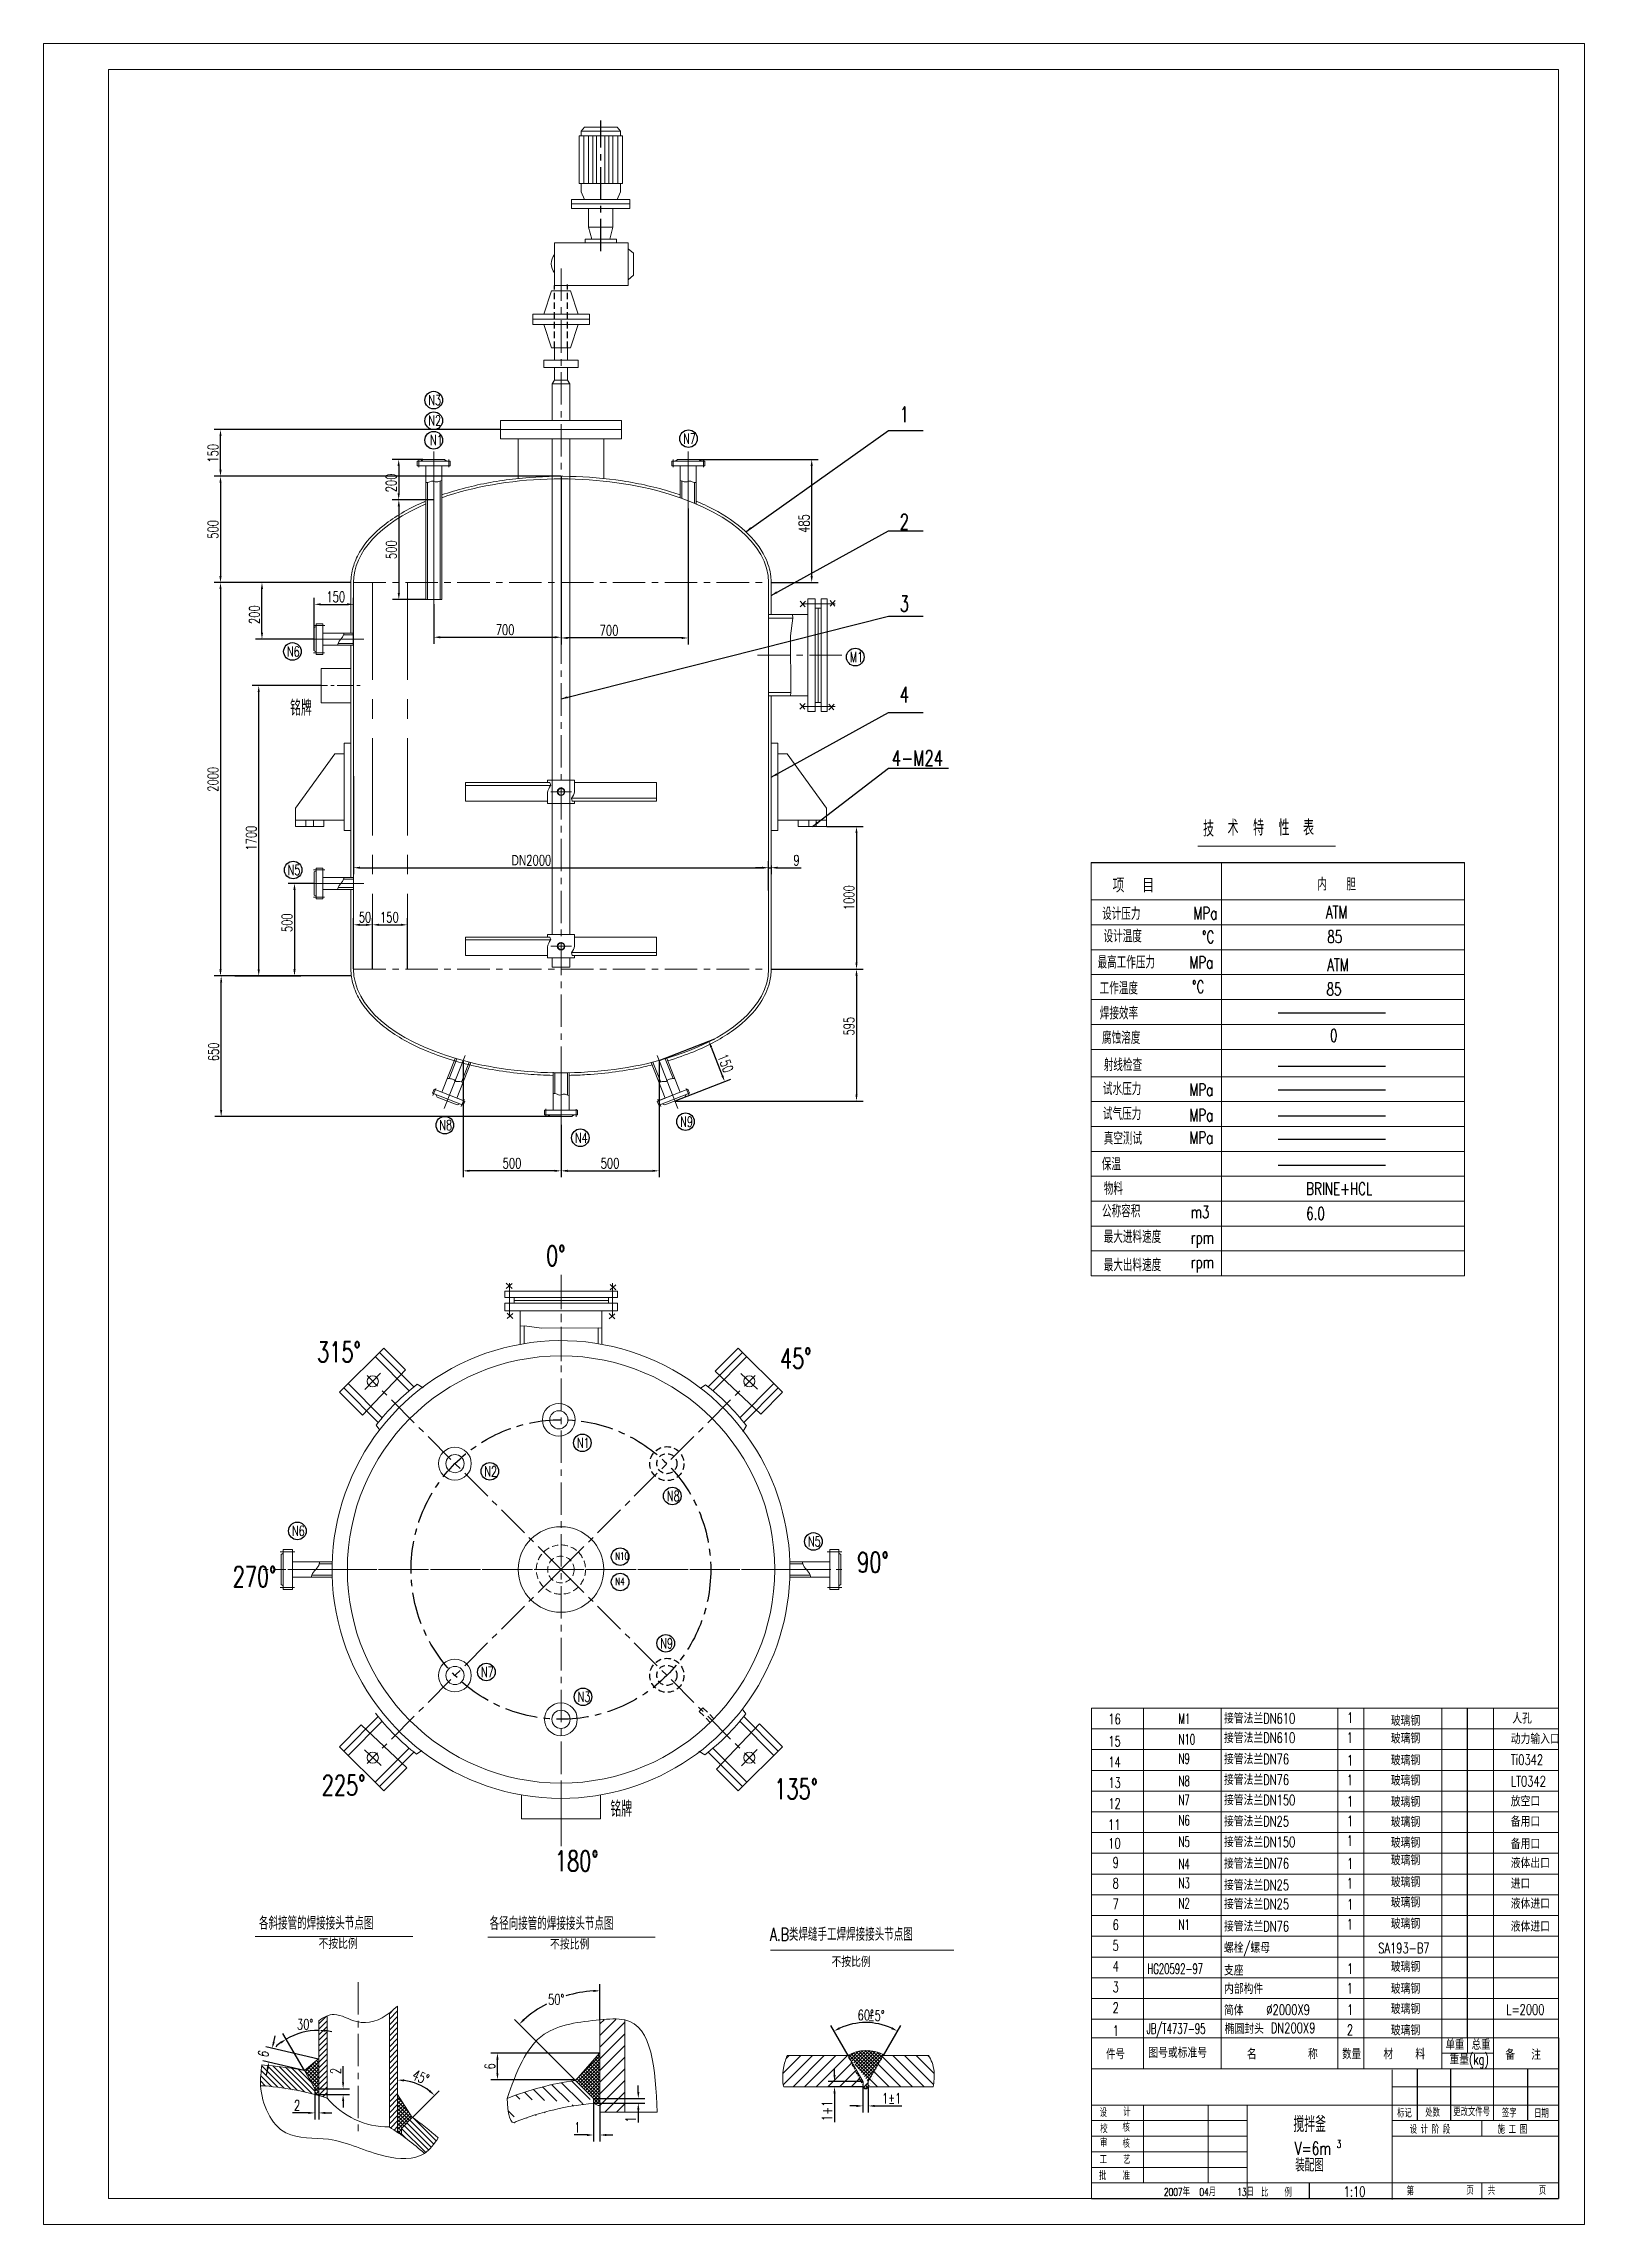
# Model space of a CAD drawing. Extents: x -890 to 393, y -176 to 665.
# Drawn here: x -890 to -296, y -176 to 665 of the extents above; entities outside this region: 1.
import ezdxf
from ezdxf.enums import TextEntityAlignment as Align

# ---------------------------------------------------------------- set-up
doc = ezdxf.new("R2010")
doc.units = 0
doc.header["$LTSCALE"] = 10
doc.header["$MEASUREMENT"] = 0
for name, pattern in [('CENTER', [2, 1.25, -0.25, 0.25, -0.25]), ('CENTERX2', [101.6, 63.5, -12.7, 12.7, -12.7]), ('HIDDEN', [0.375, 0.25, -0.125])]:
    doc.linetypes.add(name, pattern=pattern)
doc.layers.get('0').update_dxf_attribs({"linetype": 'CONTINUOUS'})
doc.layers.get('DEFPOINTS').update_dxf_attribs({"color": 5, "linetype": 'HIDDEN'})
for name, color, linetype, lineweight in [('CEN', 1, 'CENTER', 13), ('DIM', 3, 'CONTINUOUS', 9), ('FULL', 7, 'CONTINUOUS', 15), ('THIN', 3, 'CONTINUOUS', 13), ('中心线', 10, 'CENTER', 18), ('实体线', 7, 'CONTINUOUS', 15), ('标注线', 80, 'CONTINUOUS', 15)]:
    doc.layers.add(name, color=color, linetype=linetype, lineweight=lineweight)
doc.layers.add('CENTER', color=1, linetype='CENTER')
doc.layers.add('HATCH', color=2, linetype='CONTINUOUS')
doc.styles.add('HZ10', font='romans.shx', dxfattribs={"width": 0.7, "height": 10, "bigfont": 'hztxt.shx'})
doc.styles.add('HZ3', font='romans.shx', dxfattribs={"width": 0.7, "height": 3, "bigfont": 'hztxt.shx'})
doc.styles.add('HZ4', font='romans.shx', dxfattribs={"width": 0.7, "height": 4, "bigfont": 'hztxt.shx'})
doc.styles.add('HZ5', font='romans.shx', dxfattribs={"width": 0.7, "height": 5, "bigfont": 'hztxt.shx'})
doc.styles.add('HZ6', font='romans.shx', dxfattribs={"width": 0.7, "height": 6, "bigfont": 'hztxt.shx'})
doc.styles.add('HZ8', font='romans.shx', dxfattribs={"width": 0.7, "height": 8, "bigfont": 'hztxt.shx'})
doc.styles.add('RMO3', font='romans.shx', dxfattribs={"width": 0.7, "height": 3, "bigfont": 'hztxt.shx'})
doc.styles.add('RMO4', font='romans.shx', dxfattribs={"width": 0.7, "height": 4, "bigfont": 'hztxt.shx'})
doc.styles.add('RMO5', font='romans.shx', dxfattribs={"width": 0.7, "height": 5, "bigfont": 'hztxt.shx'})
doc.styles.get("Standard").update_dxf_attribs({"font": 'romans.shx', "width": 0.7, "height": 6, "bigfont": 'hztxt.shx'})
doc.dimstyles.new('DIAMETER', dxfattribs={"dimscale": 0, "dimtxt": 0.18, "dimasz": 2.5, "dimexe": 2.5, "dimexo": 0.0625, "dimgap": 0.9, "dimtad": 1, "dimdec": 0, "dimzin": 0, "dimdsep": 46, "dimtxsty": 'RMO4', "dimcen": 0.09, "dimadec": 0, "dimazin": 0, "dimtfac": 2, "dimtdec": 0, "dimtmove": 0, "dimatfit": 0, "dimfxl": 0, "dimtolj": 1, "dimtzin": 0, "dimarcsym": 0})
doc.dimstyles.get("Standard").update_dxf_attribs({"dimscale": 0, "dimtxt": 0.18, "dimasz": 2.5, "dimexe": 2.5, "dimexo": 0.0625, "dimgap": 0.9, "dimtad": 1, "dimdec": 0, "dimzin": 0, "dimdsep": 46, "dimtxsty": 'RMO4', "dimcen": 0.09, "dimadec": 0, "dimazin": 0, "dimtfac": 2, "dimtdec": 0, "dimtofl": 0, "dimtmove": 0, "dimatfit": 0, "dimfxl": 0, "dimtolj": 1, "dimtzin": 0, "dimarcsym": 0})
pattern_1 = [(45, (-1050.6757, -361.437), (-0.7071068, 0.7071068), []), (135, (-1050.6757, -361.437), (-0.7071068, -0.7071068), [])]

msp = doc.modelspace()

# ---------------------------------------------------------------- texts
at = {"layer": 'DIM', "color": 7}
for s, height, style, width, p in [('技', 6, 'HZ5', 0.7, (-442.97, 359.45)), ('术', 6, 'HZ5', 0.7, (-433.52, 359.84)), ('特', 6, 'HZ5', 0.7, (-423.69, 359.84)), ('性', 6, 'HZ5', 0.7, (-413.85, 359.84)), ('表', 6, 'HZ5', 0.7, (-404.4, 359.84)), ('内   胆', 4.8, 'HZ4', 0.7, (-398.91, 338.64)), ('设计压力', 4.8, 'HZ4', 0.7, (-481.88, 327.3)), ('MPa', 4.8, 'RMO4', 0.7, (-446.7, 327.49)), ('ATM', 4.8, 'RMO4', 0.7, (-395.69, 327.87)), ('设计温度', 4.8, 'HZ4', 0.7, (-481.36, 318.63)), ('%%DC', 4.8, 'RMO4', 0.7, (-443.38, 318.3)), ('85', 4.8, 'RMO4', 0.7, (-395.08, 318.41)), ('最高工作压力', 4.8, 'HZ4', 0.7, (-483.66, 308.55)), ('MPa', 4.8, 'RMO4', 0.7, (-448.26, 308.51)), ('ATM', 4.8, 'RMO4', 0.7, (-395.18, 307.59)), ('工作温度', 4.8, 'HZ4', 0.7, (-482.86, 298.56)), ('%%dC', 4.8, 'RMO4', 0.7, (-447.22, 299.14)), ('85', 4.8, 'RMO4', 0.7, (-395.37, 298.2)), ('焊接效率', 4.8, 'HZ4', 0.7, (-482.78, 288.9)), ('腐蚀溶度', 4.8, 'HZ4', 0.7, (-481.92, 279.45)), ('0', 4.8, 'HZ4', 0.7, (-394.03, 280.34)), ('射线检查', 4.8, 'HZ4', 0.7, (-481.27, 268.97)), ('试水压力', 4.8, 'HZ4', 0.7, (-481.58, 259.72)), ('MPa', 4.8, 'RMO4', 0.7, (-448.26, 259.4)), ('试气压力', 4.8, 'HZ4', 0.7, (-481.58, 250.12)), ('MPa', 4.8, 'RMO4', 0.7, (-448.26, 249.62)), ('真空测试', 4.8, 'HZ4', 0.7, (-481.27, 240.65)), ('MPa', 4.8, 'RMO4', 0.7, (-448.26, 240.94)), ('保温', 4.8, 'HZ4', 0.7, (-482.04, 230.72)), ('物料', 4.8, 'HZ4', 0.7, (-481.23, 221.27)), ('BRINE+HCL', 4.8, 'HZ4', 0.7, (-403.22, 221.27)), ('公称容积', 4.8, 'HZ4', 0.7, (-481.93, 212.55)), ('m3', 4.8, 'RMO4', 0.7, (-447.71, 212.3)), ('6.0', 4.8, 'HZ4', 0.7, (-403.22, 211.67)), ('最大进料速度', 4.8, 'HZ4', 0.7, (-481.27, 202.68)), ('rpm', 4.8, 'RMO4', 0.7, (-447.71, 202.44)), ('最大出料速度', 4.8, 'HZ4', 0.7, (-481.27, 191.81)), ('rpm', 4.8, 'RMO4', 0.7, (-447.71, 192.94)), ('M1', 4, 'RMO4', 0.6, (-452.41, 17.24)), ('接管法兰DN610', 4, 'HZ4', 0.7, (-434.9, 17.39)), ('1', 4, 'RMO4', 0.7, (-387.47, 17.62)), ('玻璃钢', 4, 'RMO4', 0.7, (-370.58, 16.48)), ('人孔', 4, 'HZ4', 0.7, (-323.77, 17.39)), ('N10', 4, 'RMO4', 0.6, (-452.41, 9.28)), ('接管法兰DN610', 4, 'HZ4', 0.7, (-434.9, 9.89)), ('1', 4, 'RMO4', 0.7, (-387.54, 9.98)), ('玻璃钢', 4, 'RMO4', 0.7, (-370.58, 9.7)), ('动力输入口', 4, 'HZ4', 0.7, (-324.34, 9.49)), ('N9', 4, 'RMO4', 0.6, (-452.41, 1.85)), ('接管法兰DN76', 4, 'HZ4', 0.7, (-434.9, 1.69)), ('1', 4, 'RMO4', 0.7, (-387.47, 1.22)), ('玻璃钢', 4, 'RMO4', 0.7, (-370.58, 1.27)), ('Ti0342', 4, 'HZ4', 0.7, (-324.34, 1.44)), ('N8', 4, 'RMO4', 0.6, (-452.41, -6.76)), ('接管法兰DN76', 4, 'HZ4', 0.7, (-434.9, -6.28)), ('1', 4, 'RMO4', 0.7, (-387.54, -6.42)), ('玻璃钢', 4, 'RMO4', 0.7, (-370.58, -6.54)), ('LT0342', 4, 'HZ4', 0.7, (-324.34, -6.87)), ('N7', 4, 'RMO4', 0.6, (-452.41, -14.11)), ('接管法兰DN150', 4, 'HZ4', 0.7, (-434.9, -14.11)), ('1', 4, 'RMO4', 0.7, (-387.47, -14.57)), ('玻璃钢', 4, 'RMO4', 0.7, (-370.58, -14.78)), ('放空口', 4, 'HZ4', 0.7, (-324.34, -14.56)), ('N6', 4, 'RMO4', 0.6, (-452.41, -21.93)), ('接管法兰DN25', 4, 'HZ4', 0.7, (-434.9, -22.31)), ('1', 4, 'RMO4', 0.7, (-387.47, -22.19)), ('玻璃钢', 4, 'RMO4', 0.7, (-370.58, -22.56)), ('备用口', 4, 'HZ4', 0.7, (-324.34, -22.38)), ('N5', 4, 'RMO4', 0.6, (-452.41, -30.22)), ('接管法兰DN150', 4, 'HZ4', 0.7, (-434.9, -30.28)), ('1', 4, 'RMO4', 0.7, (-387.54, -29.83)), ('玻璃钢', 4, 'RMO4', 0.7, (-370.58, -30.51)), ('玻璃钢', 4, 'RMO4', 0.7, (-370.58, -37.3)), ('备用口', 4, 'HZ4', 0.7, (-324.34, -30.99)), ('N4', 4, 'RMO4', 0.6, (-452.41, -38.77)), ('接管法兰DN76', 4, 'HZ4', 0.7, (-434.9, -38.58)), ('1', 4, 'RMO4', 0.7, (-387.47, -38.59)), ('玻璃钢', 4, 'RMO4', 0.7, (-370.58, -45.73)), ('进口', 4, 'HZ4', 0.7, (-324.34, -46.33)), ('液体出口', 4, 'HZ4', 0.7, (-324.34, -38.39)), ('N3', 4, 'RMO4', 0.6, (-452.41, -46.12)), ('N2', 4, 'RMO4', 0.6, (-452.41, -53.94)), ('接管法兰DN25', 4, 'HZ4', 0.7, (-434.9, -46.88)), ('接管法兰DN25', 4, 'HZ4', 0.7, (-434.9, -54.21)), ('1', 4, 'RMO4', 0.7, (-387.54, -46.23)), ('1', 4, 'RMO4', 0.7, (-387.47, -54.37)), ('玻璃钢', 4, 'RMO4', 0.7, (-370.58, -53.54)), ('液体进口', 4, 'HZ4', 0.7, (-324.34, -54.06)), ('N1', 4, 'RMO4', 0.6, (-452.41, -62.23)), ('接管法兰DN76', 4, 'HZ4', 0.7, (-434.9, -62.79)), ('1', 4, 'RMO4', 0.7, (-387.54, -62.01)), ('玻璃钢', 4, 'RMO4', 0.7, (-370.58, -61.78)), ('液体进口', 4, 'HZ4', 0.7, (-324.34, -62.85)), ('螺栓/螺母', 4, 'HZ4', 0.7, (-434.9, -71.05)), ('SA193-B7', 4, 'RMO4', 0.7, (-375.44, -71.22)), ('HG20592-97', 4, 'RMO4', 0.6, (-464.44, -79.18)), ('支座', 4, 'HZ4', 0.7, (-434.9, -79.78)), ('1', 4, 'RMO4', 0.7, (-387.47, -79.1)), ('玻璃钢', 4, 'RMO4', 0.7, (-370.58, -78.4)), ('内部构件', 4, 'HZ4', 0.7, (-434.9, -86.88)), ('1', 4, 'RMO4', 0.7, (-387.54, -86.74)), ('玻璃钢', 4, 'RMO4', 0.7, (-370.58, -86.83)), ('简体', 4, 'HZ4', 0.7, (-434.9, -95.12)), ('%%c2000X9', 4, 'RMO4', 0.7, (-418.57, -94.98)), ('1', 4, 'RMO4', 0.7, (-387.47, -94.98)), ('玻璃钢', 4, 'RMO4', 0.7, (-370.58, -94.64)), ('JB/T4737-95', 4, 'RMO4', 0.6, (-464.75, -102.29)), ('椭圆封头', 4, 'HZ4', 0.7, (-434.63, -102.29)), ('2', 4, 'RMO4', 0.7, (-387.53, -102.74)), ('玻璃钢', 4, 'RMO4', 0.7, (-370.58, -102.88)), ('1:10', 4, 'RMO4', 0.7, (-388.76, -165.12))]:
    msp.add_text(s, height=height, dxfattribs=dict(at, style=style, width=width)).set_placement(p)
at = {"layer": 'DIM', "color": 7, "style": 'RMO4', "width": 0.7}
for s, p in [('L=2000', (-318.72, -90.9)), ('DN200X9', (-408.25, -97.99))]:
    msp.add_text(s, height=4, dxfattribs=at).set_placement(p, align=Align.TOP_CENTER)
at = {"layer": 'DIM', "insert": (392.79, 557.68), "char_height": 4, "attachment_point": 4, "style": 'RMO4'}
msp.add_mtext('\\A1;', dxfattribs=at)
at = {"layer": 'DIM', "color": 7, "insert": (-477.86, 343.23), "char_height": 4.8, "width": 30.9223, "attachment_point": 1, "style": 'RMO4'}
msp.add_mtext('\\f仿宋_GB2312|b0|i0|c134|p49;项   目', dxfattribs=at)
at = {"layer": 'HATCH', "color": 7, "attachment_point": 1}
for s, insert, char_height, width in [('{\\Ftxt.shx|c0;N3}', (-741.64, 529.72), 3.9, 72.9898), ('{\\Ftxt.shx|c0;N2}', (-741.61, 521.84), 3.9, 72.9898), ('1', (-559.93, 525.19), 6, 30.8964), ('{\\Ftxt.shx|c0;N1}', (-740.98, 514.33), 3.9, 72.9898), ('{\\Ftxt.shx|c0;N7}', (-643.42, 514.84), 3.9, 72.9898), ('2', (-559.93, 483.81), 6, 30.8964), ('3', (-559.93, 452.27), 6, 30.8964), ('{\\Ftxt.shx|c0;N6}', (-796.12, 432.79), 3.9, 72.9898), ('{\\Ftxt.shx|c0;M1}', (-579.14, 430.62), 3.9, 72.9898), ('铭牌', (-794.93, 412.05), 6, 33.0545), ('4', (-559.93, 417.19), 6, 30.8964), ('{\\Ftxt.shx|c0;4-M24}', (-562.97, 392.66), 6, 30.8964), ('{\\Ftxt.shx|c0;N5}', (-795.85, 348.5), 3.9, 72.9898), ('{\\Ftxt.shx|c0;N8}', (-737.37, 250.1), 3.9, 72.9898), ('{\\Ftxt.shx|c0;N4}', (-685.12, 245.25), 3.9, 72.9898), ('{\\Ftxt.shx|c0;N9}', (-644.57, 251.44), 3.9, 72.9898), ('{\\Ftxt.shx|c0;N1}', (-684.34, 127.59), 3.9, 72.9898), ('{\\Ftxt.shx|c0;N2}', (-720.03, 116.6), 3.9, 72.9898), ('{\\Ftxt.shx|c0;N8}', (-649.69, 107.09), 3.9, 72.9898), ('{\\Ftxt.shx|c0;N6}', (-794.21, 93.63), 3.9, 72.9898), ('{\\Ftxt.shx|c0;N5}', (-595.26, 89.57), 3.9, 72.9898), ('{\\Ftxt.shx|c0;N10}', (-669.53, 83.37), 2.808, 52.5526), ('{\\Ftxt.shx|c0;N4}', (-669.53, 73.6), 2.808, 52.5526), ('{\\Ftxt.shx|c0;N9}', (-652.19, 50.28), 3.9, 72.9898), ('{\\Ftxt.shx|c0;N7}', (-721.34, 39.22), 3.9, 72.9898), ('{\\Ftxt.shx|c0;N3}', (-684.09, 29.67), 3.9, 72.9898), ('铭牌', (-671.48, -12.55), 6, 33.0545)]:
    msp.add_mtext(s, dxfattribs=dict(at, insert=insert, char_height=char_height, width=width))
at = {"layer": 'THIN', "color": 7, "width": 0.7}
for s, height, style, p in [('16', 4, 'RMO4', (-479.51, 17.14)), ('15', 4, 'RMO4', (-479.51, 8.54)), ('14', 4, 'RMO4', (-479.51, 0.54)), ('13', 4, 'RMO4', (-479.51, -7.46)), ('12', 4, 'RMO4', (-479.51, -15.46)), ('11', 4, 'RMO4', (-479.58, -23.6)), ('10', 4, 'RMO4', (-479.54, -30.82)), ('9', 4, 'RMO4', (-477.82, -38.2)), ('8', 4, 'RMO4', (-477.82, -46.2)), ('7', 4, 'RMO4', (-477.82, -54.2)), ('7', 4, 'RMO4', (-477.82, -54.2)), ('7', 4, 'RMO4', (-477.82, -54.2)), ('各斜接管的焊接接头节点图', 5, 'HZ10', (-806.94, -62.08)), ('各径向接管的焊接接头节点图', 5, 'HZ10', (-718.02, -62.19)), ('6', 4, 'RMO4', (-477.82, -62.2)), ('6', 4, 'RMO4', (-477.82, -62.2)), ('6', 4, 'RMO4', (-477.82, -62.2)), ('不按比例', 4, 'HZ8', (-783.98, -69.51)), ('不按比例', 4, 'HZ8', (-694.73, -69.76)), ('A.B类焊缝手工焊焊接接头节点图', 5, 'HZ10', (-609.99, -66.41)), ('5', 4, 'RMO4', (-477.82, -70.2)), ('5', 4, 'RMO4', (-477.82, -70.2)), ('5', 4, 'RMO4', (-477.82, -70.2)), ('不按比例', 4, 'HZ8', (-586.2, -76.48)), ('4', 4, 'RMO4', (-477.82, -78.2)), ('4', 4, 'RMO4', (-477.82, -78.2)), ('4', 4, 'RMO4', (-477.82, -78.2)), ('3', 4, 'RMO4', (-477.82, -86.2)), ('3', 4, 'RMO4', (-477.82, -86.2)), ('3', 4, 'RMO4', (-477.82, -86.2)), ('2', 4, 'RMO4', (-477.82, -94.2)), ('2', 4, 'RMO4', (-477.82, -94.2)), ('2', 4, 'RMO4', (-477.82, -94.2)), ('±5%%d', 4, 'HZ8', (-572.22, -97.25)), ('1', 4, 'RMO4', (-477.82, -103.1)), ('1', 4, 'RMO4', (-477.82, -103.1)), ('1', 4, 'RMO4', (-477.82, -103.1)), ('图号或标准号', 4, 'HZ4', (-464.09, -111.54)), ('名', 4, 'HZ4', (-426.06, -112.06)), ('称', 4, 'HZ4', (-402.52, -112.06)), (' 材    料', 4, 'HZ4', (-375.36, -112.06)), ('备   注', 4, 'HZ4', (-326.47, -112.31)), ('重量(kg)', 4, 'HZ4', (-348.01, -114.12)), ('重量(kg)', 4, 'HZ4', (-348.01, -114.12)), ('重量(kg)', 4, 'HZ4', (-348.01, -114.12)), ('设', 3, 'HZ3', (-482.87, -134.28)), ('计', 3, 'HZ3', (-473.77, -134.02)), ('搅拌釜', 6, 'HZ6', (-408.16, -140.17)), ('标记', 3, 'HZ3', (-368.13, -134.47)), ('处数', 3, 'HZ3', (-357.3, -134.22)), ('更改文件号', 3, 'HZ3', (-346.51, -133.99)), ('签字', 3, 'HZ3', (-327.76, -134.44)), ('日期', 3, 'HZ3', (-315.36, -134.57)), ('审', 3, 'HZ3', (-482.73, -145.91)), ('校', 3, 'HZ3', (-482.61, -140.48)), ('核', 3, 'HZ3', (-474.03, -139.97)), ('核', 3, 'HZ3', (-474.03, -146.17)), (' 设 计 阶 段', 3, 'HZ3', (-364.75, -140.74)), (' 施 工 图', 3, 'HZ3', (-330.86, -140.74)), ('工    艺', 3, 'HZ3', (-482.87, -152.37)), ('V=6m', 5, 'RMO5', (-407.7, -148.98)), ('装配图', 5, 'HZ6', (-407.47, -155.38)), ('3', 3, 'RMO3', (-391.46, -146.22)), ('批    准', 3, 'HZ3', (-483.07, -158.58)), ('2007年', 3, 'HZ3', (-458.05, -164.78)), ('04月     13日', 3, 'HZ3', (-444.38, -164.78)), ('比', 3, 'HZ3', (-420.63, -165.04)), ('例', 3, 'HZ3', (-411.58, -165.04)), ('第', 3, 'HZ3', (-364.49, -164.52)), ('页', 3, 'HZ3', (-341.47, -164.26)), ('共', 3, 'HZ3', (-333.19, -164.26)), ('页', 3, 'HZ3', (-313.53, -164.26))]:
    msp.add_text(s, height=height, dxfattribs=dict(at, style=style)).set_placement(p)
at = {"layer": 'THIN', "color": 7, "style": 'HZ4'}
for s, width, p, p2 in [('件号', 0.957775, (-480.35, -112.06), (-473.1, -112.06)), ('数量', 0.949925, (-389.33, -112.06), (-382.08, -112.06)), ('单重', 0.957775, (-349.49, -108.44), (-342.25, -108.44)), ('总重', 0.957775, (-339.4, -108.44), (-332.16, -108.44))]:
    msp.add_text(s, height=4, dxfattribs=dict(at, width=width)).set_placement(p, p2, align=Align.FIT)
at = {"layer": 'THIN', "color": 7, "char_height": 7.8, "width": 74.8771, "attachment_point": 1}
for s, insert in [('0%%d', (-696.25, 201.66)), ('315%%d', (-784.52, 164.61)), ('45%%d', (-606.11, 162.07)), ('270%%d', (-817.08, 77.91)), ('90%%d', (-576.32, 83.5)), ('225%%d', (-782.72, -2.5)), ('135%%d', (-608.26, -3.92)), ('180%%d', (-692.83, -31.74))]:
    msp.add_mtext(s, dxfattribs=dict(at, insert=insert))

# ---------------------------------------------------------------- blocks, each defined once
blk = doc.blocks.new('*D105')
at = {"layer": 'DEFPOINTS', "color": 0}
for p in [(-690.49, 498.39), (-739.54, 449.1), (-690.49, 436.31)]:
    blk.add_point(p, dxfattribs=at)
at = {"layer": 'DIM', "color": 0, "lineweight": -2}
for p, q in [((-690.49, 498.33), (-690.49, 433.81)), ((-739.54, 449.03), (-739.54, 433.81)), ((-737.04, 436.31), (-692.99, 436.31))]:
    blk.add_line(p, q, dxfattribs=at)
at = {"layer": 'DIM', "color": 0}
for points in [[(-737.04, 436.73), (-737.04, 435.89), (-739.54, 436.31)], [(-692.99, 436.73), (-692.99, 435.89), (-690.49, 436.31)]]:
    blk.add_solid(points, dxfattribs=at)
at = {"layer": 'DIM', "color": 0, "insert": (-712.05, 439.21), "char_height": 4, "attachment_point": 5, "style": 'RMO4'}
blk.add_mtext('\\A1;700', dxfattribs=at)
blk = doc.blocks.new('*D106')
at = {"layer": 'DEFPOINTS', "color": 0}
for p in [(-641.44, 485.98), (-690.49, 466.07), (-690.49, 436.03)]:
    blk.add_point(p, dxfattribs=at)
at = {"layer": 'DIM', "color": 0, "lineweight": -2}
for p, q in [((-641.44, 485.92), (-641.44, 433.53)), ((-690.49, 466.01), (-690.49, 433.53)), ((-643.94, 436.03), (-687.99, 436.03))]:
    blk.add_line(p, q, dxfattribs=at)
at = {"layer": 'DIM', "color": 0}
for points in [[(-687.99, 436.45), (-687.99, 435.61), (-690.49, 436.03)], [(-643.94, 436.45), (-643.94, 435.61), (-641.44, 436.03)]]:
    blk.add_solid(points, dxfattribs=at)
at = {"layer": 'DIM', "color": 0, "insert": (-671.98, 438.93), "char_height": 4, "attachment_point": 5, "style": 'RMO4'}
blk.add_mtext('\\A1;700', dxfattribs=at)
blk = doc.blocks.new('*D107')
at = {"layer": 'DEFPOINTS', "color": 0}
for p in [(-821.77, 516.4), (-713.83, 516.4), (-690.49, 498.39)]:
    blk.add_point(p, dxfattribs=at)
at = {"layer": 'DIM', "color": 0, "lineweight": -2}
for p, q in [((-713.9, 516.4), (-824.27, 516.4)), ((-821.77, 500.89), (-821.77, 513.9)), ((-690.55, 498.39), (-824.27, 498.39))]:
    blk.add_line(p, q, dxfattribs=at)
at = {"layer": 'DIM', "color": 0}
for points in [[(-822.19, 513.9), (-821.36, 513.9), (-821.77, 516.4)], [(-822.19, 500.89), (-821.36, 500.89), (-821.77, 498.39)]]:
    blk.add_solid(points, dxfattribs=at)
at = {"layer": 'DIM', "color": 0, "insert": (-824.67, 507.23), "char_height": 4, "attachment_point": 5, "rotation": 90, "style": 'RMO4'}
blk.add_mtext('\\A1;150', dxfattribs=at)
blk = doc.blocks.new('*D108')
at = {"layer": 'DEFPOINTS', "color": 0}
for p in [(-786.59, 498.39), (-821.77, 457.39), (-771.49, 457.39)]:
    blk.add_point(p, dxfattribs=at)
at = {"layer": 'DIM', "color": 0, "lineweight": -2}
for p, q in [((-786.65, 498.39), (-824.27, 498.39)), ((-821.77, 495.89), (-821.77, 459.89)), ((-771.55, 457.39), (-824.27, 457.39))]:
    blk.add_line(p, q, dxfattribs=at)
at = {"layer": 'DIM', "color": 0}
for points in [[(-822.19, 495.89), (-821.36, 495.89), (-821.77, 498.39)], [(-822.19, 459.89), (-821.36, 459.89), (-821.77, 457.39)]]:
    blk.add_solid(points, dxfattribs=at)
at = {"layer": 'DIM', "color": 0, "insert": (-824.67, 477.89), "char_height": 4, "attachment_point": 5, "rotation": 90, "style": 'RMO4'}
blk.add_mtext('\\A1;500', dxfattribs=at)
blk = doc.blocks.new('*D109')
at = {"layer": 'DEFPOINTS', "color": 0}
for p in [(-790.36, 457.39), (-821.77, 305.69), (-771.32, 305.69)]:
    blk.add_point(p, dxfattribs=at)
at = {"layer": 'DIM', "color": 0, "lineweight": -2}
for p, q in [((-790.42, 457.39), (-824.27, 457.39)), ((-821.77, 454.89), (-821.77, 308.19)), ((-771.39, 305.69), (-824.27, 305.69))]:
    blk.add_line(p, q, dxfattribs=at)
at = {"layer": 'DIM', "color": 0}
for points in [[(-822.19, 454.89), (-821.36, 454.89), (-821.77, 457.39)], [(-822.19, 308.19), (-821.36, 308.19), (-821.77, 305.69)]]:
    blk.add_solid(points, dxfattribs=at)
at = {"layer": 'DIM', "color": 0, "insert": (-824.67, 381.54), "char_height": 4, "attachment_point": 5, "rotation": 90, "style": 'RMO4'}
blk.add_mtext('\\A1;2000', dxfattribs=at)
blk = doc.blocks.new('*D110')
at = {"layer": 'DEFPOINTS', "color": 0}
for p in [(-785.92, 341.38), (-816.33, 305.69), (-793.24, 305.69)]:
    blk.add_point(p, dxfattribs=at)
at = {"layer": 'DIM', "color": 0, "lineweight": -2}
for p, q in [((-785.98, 341.38), (-795.74, 341.38)), ((-793.24, 338.88), (-793.24, 308.19)), ((-816.27, 305.69), (-790.74, 305.69))]:
    blk.add_line(p, q, dxfattribs=at)
at = {"layer": 'DIM', "color": 0}
for points in [[(-793.66, 338.88), (-792.83, 338.88), (-793.24, 341.38)], [(-793.66, 308.19), (-792.83, 308.19), (-793.24, 305.69)]]:
    blk.add_solid(points, dxfattribs=at)
at = {"layer": 'DIM', "color": 0, "insert": (-796.14, 326.21), "char_height": 4, "attachment_point": 5, "rotation": 90, "style": 'RMO4'}
blk.add_mtext('\\A1;500', dxfattribs=at)
blk = doc.blocks.new('*D111')
at = {"layer": 'DEFPOINTS', "color": 0}
for p in [(-807.04, 417.64), (-782.95, 417.64), (-795.11, 305.69)]:
    blk.add_point(p, dxfattribs=at)
at = {"layer": 'DIM', "color": 0, "lineweight": -2}
for p, q in [((-783.01, 417.64), (-809.54, 417.64)), ((-807.04, 308.19), (-807.04, 415.14)), ((-795.17, 305.69), (-809.54, 305.69))]:
    blk.add_line(p, q, dxfattribs=at)
at = {"layer": 'DIM', "color": 0}
for points in [[(-807.46, 415.14), (-806.62, 415.14), (-807.04, 417.64)], [(-807.46, 308.19), (-806.62, 308.19), (-807.04, 305.69)]]:
    blk.add_solid(points, dxfattribs=at)
at = {"layer": 'DIM', "color": 0, "insert": (-809.94, 358.82), "char_height": 4, "attachment_point": 5, "rotation": 90, "style": 'RMO4'}
blk.add_mtext('\\A1;1700', dxfattribs=at)
blk = doc.blocks.new('*D112')
at = {"layer": 'DEFPOINTS', "color": 0}
for p in [(-805.79, 457.39), (-771.55, 457.39), (-785.92, 435.58)]:
    blk.add_point(p, dxfattribs=at)
at = {"layer": 'DIM', "color": 0, "lineweight": -2}
for p, q in [((-771.61, 457.39), (-808.29, 457.39)), ((-805.79, 438.08), (-805.79, 454.89)), ((-785.98, 435.58), (-808.29, 435.58))]:
    blk.add_line(p, q, dxfattribs=at)
at = {"layer": 'DIM', "color": 0}
for points in [[(-806.21, 454.89), (-805.37, 454.89), (-805.79, 457.39)], [(-806.21, 438.08), (-805.37, 438.08), (-805.79, 435.58)]]:
    blk.add_solid(points, dxfattribs=at)
at = {"layer": 'DIM', "color": 0, "insert": (-808.69, 445.01), "char_height": 4, "attachment_point": 5, "rotation": 90, "style": 'RMO4'}
blk.add_mtext('\\A1;200', dxfattribs=at)
blk = doc.blocks.new('*D113')
at = {"layer": 'DEFPOINTS', "color": 0}
for p in [(-739.54, 489.3), (-753.02, 450.85), (-742.63, 450.85)]:
    blk.add_point(p, dxfattribs=at)
at = {"layer": 'DIM', "color": 0, "lineweight": -2}
for p, q in [((-739.6, 489.3), (-755.52, 489.3)), ((-753.02, 486.8), (-753.02, 453.35)), ((-742.69, 450.85), (-755.52, 450.85))]:
    blk.add_line(p, q, dxfattribs=at)
at = {"layer": 'DIM', "color": 0}
for points in [[(-753.44, 486.8), (-752.6, 486.8), (-753.02, 489.3)], [(-753.44, 453.35), (-752.6, 453.35), (-753.02, 450.85)]]:
    blk.add_solid(points, dxfattribs=at)
at = {"layer": 'DIM', "color": 0, "insert": (-755.92, 470.07), "char_height": 4, "attachment_point": 5, "rotation": 90, "style": 'RMO4'}
blk.add_mtext('\\A1;500', dxfattribs=at)
blk = doc.blocks.new('*D114')
at = {"layer": 'DEFPOINTS', "color": 0}
for p in [(-743.72, 504.87), (-753.08, 489.3), (-753.02, 489.3)]:
    blk.add_point(p, dxfattribs=at)
at = {"layer": 'DIM', "color": 0, "lineweight": -2}
for p, q in [((-743.78, 504.87), (-755.58, 504.87)), ((-753.08, 502.37), (-753.08, 491.8)), ((-753.08, 489.3), (-755.58, 489.3))]:
    blk.add_line(p, q, dxfattribs=at)
at = {"layer": 'DIM', "color": 0}
for points in [[(-753.5, 502.37), (-752.66, 502.37), (-753.08, 504.87)], [(-753.5, 491.8), (-752.66, 491.8), (-753.08, 489.3)]]:
    blk.add_solid(points, dxfattribs=at)
at = {"layer": 'DIM', "color": 0, "insert": (-755.98, 495.82), "char_height": 4, "attachment_point": 5, "rotation": 90, "style": 'RMO4'}
blk.add_mtext('\\A1;200', dxfattribs=at)
blk = doc.blocks.new('*D115')
at = {"layer": 'DEFPOINTS', "color": 0}
for p in [(-770.47, 449), (-785.6, 431.09), (-770.47, 433.28)]:
    blk.add_point(p, dxfattribs=at)
at = {"layer": 'DIM', "color": 0, "lineweight": -2}
for p, q in [((-785.6, 431.16), (-785.6, 451.5)), ((-783.1, 449), (-772.97, 449)), ((-770.47, 433.35), (-770.47, 451.5))]:
    blk.add_line(p, q, dxfattribs=at)
at = {"layer": 'DIM', "color": 0}
for points in [[(-783.1, 449.42), (-783.1, 448.58), (-785.6, 449)], [(-772.97, 449.42), (-772.97, 448.58), (-770.47, 449)]]:
    blk.add_solid(points, dxfattribs=at)
at = {"layer": 'DIM', "color": 0, "insert": (-777.32, 451.9), "char_height": 4, "attachment_point": 5, "style": 'RMO4'}
blk.add_mtext('\\A1;150', dxfattribs=at)
blk = doc.blocks.new('*D116')
at = {"layer": 'DEFPOINTS', "color": 0}
for p in [(-637.26, 504.87), (-593.85, 504.87), (-609.49, 457.39)]:
    blk.add_point(p, dxfattribs=at)
at = {"layer": 'DIM', "color": 0, "lineweight": -2}
for p, q in [((-637.2, 504.87), (-591.35, 504.87)), ((-593.85, 459.89), (-593.85, 502.37)), ((-609.43, 457.39), (-591.35, 457.39))]:
    blk.add_line(p, q, dxfattribs=at)
at = {"layer": 'DIM', "color": 0}
for points in [[(-594.27, 502.37), (-593.44, 502.37), (-593.85, 504.87)], [(-594.27, 459.89), (-593.44, 459.89), (-593.85, 457.39)]]:
    blk.add_solid(points, dxfattribs=at)
at = {"layer": 'DIM', "color": 0, "insert": (-596.75, 480.18), "char_height": 4, "attachment_point": 5, "rotation": 90, "style": 'RMO4'}
blk.add_mtext('\\A1;485', dxfattribs=at)
blk = doc.blocks.new('*D117')
at = {"layer": 'DEFPOINTS', "color": 0}
for p in [(-770.49, 382.85), (-610.49, 347.43), (-610.49, 338.54)]:
    blk.add_point(p, dxfattribs=at)
at = {"layer": 'DIM', "color": 0, "lineweight": -2}
for p, q in [((-770.49, 382.79), (-770.49, 344.93)), ((-767.99, 347.43), (-612.99, 347.43)), ((-610.49, 338.61), (-610.49, 349.93))]:
    blk.add_line(p, q, dxfattribs=at)
at = {"layer": 'DIM', "color": 0}
for points in [[(-767.99, 347.84), (-767.99, 347.01), (-770.49, 347.43)], [(-612.99, 347.84), (-612.99, 347.01), (-610.49, 347.43)]]:
    blk.add_solid(points, dxfattribs=at)
at = {"layer": 'DIM', "color": 0, "insert": (-701.9, 350.33), "char_height": 4, "attachment_point": 5, "style": 'RMO4'}
blk.add_mtext('\\A1;{\\fArial|b0|i0|c0|p32;DN}2000', dxfattribs=at)
blk = doc.blocks.new('*D118')
at = {"layer": 'DEFPOINTS', "color": 0}
for p in [(-610.49, 346.48), (-609.49, 348.34), (-609.49, 347.43)]:
    blk.add_point(p, dxfattribs=at)
at = {"layer": 'DIM', "color": 0, "lineweight": -2}
for p, q in [((-612.99, 347.43), (-615.49, 347.43)), ((-610.49, 346.54), (-610.49, 349.93)), ((-610.49, 347.43), (-609.49, 347.43)), ((-609.49, 348.28), (-609.49, 344.93)), ((-606.99, 347.43), (-597.93, 347.43))]:
    blk.add_line(p, q, dxfattribs=at)
at = {"layer": 'DIM', "color": 0}
for points in [[(-612.99, 347.84), (-612.99, 347.01), (-610.49, 347.43)], [(-606.99, 347.84), (-606.99, 347.01), (-609.49, 347.43)]]:
    blk.add_solid(points, dxfattribs=at)
at = {"layer": 'DIM', "color": 0, "insert": (-599.7, 350.33), "char_height": 4, "attachment_point": 5, "style": 'RMO4'}
blk.add_mtext('\\A1;9', dxfattribs=at)
blk = doc.blocks.new('*D119')
at = {"layer": 'DEFPOINTS', "color": 0}
for p in [(-588.1, 363.29), (-609.49, 308.32), (-576.57, 308.32)]:
    blk.add_point(p, dxfattribs=at)
at = {"layer": 'DIM', "color": 0, "lineweight": -2}
for p, q in [((-588.04, 363.29), (-574.07, 363.29)), ((-576.57, 360.79), (-576.57, 310.82)), ((-609.43, 308.32), (-574.07, 308.32))]:
    blk.add_line(p, q, dxfattribs=at)
at = {"layer": 'DIM', "color": 0}
for points in [[(-576.99, 360.79), (-576.16, 360.79), (-576.57, 363.29)], [(-576.99, 310.82), (-576.16, 310.82), (-576.57, 308.32)]]:
    blk.add_solid(points, dxfattribs=at)
at = {"layer": 'DIM', "color": 0, "insert": (-579.47, 335.87), "char_height": 4, "attachment_point": 5, "rotation": 90, "style": 'RMO4'}
blk.add_mtext('\\A1;1000', dxfattribs=at)
blk = doc.blocks.new('*D120')
at = {"layer": 'DEFPOINTS', "color": 0}
for p in [(-577.2, 308.32), (-646.59, 257.46), (-576.57, 257.46)]:
    blk.add_point(p, dxfattribs=at)
at = {"layer": 'DIM', "color": 0, "lineweight": -2}
for p, q in [((-577.13, 308.32), (-574.07, 308.32)), ((-576.57, 305.82), (-576.57, 259.96)), ((-646.53, 257.46), (-574.07, 257.46))]:
    blk.add_line(p, q, dxfattribs=at)
at = {"layer": 'DIM', "color": 0}
for points in [[(-576.99, 305.82), (-576.16, 305.82), (-576.57, 308.32)], [(-576.99, 259.96), (-576.16, 259.96), (-576.57, 257.46)]]:
    blk.add_solid(points, dxfattribs=at)
at = {"layer": 'DIM', "color": 0, "insert": (-579.47, 286.31), "char_height": 4, "attachment_point": 5, "rotation": 90, "style": 'RMO4'}
blk.add_mtext('\\A1;595', dxfattribs=at)
blk = doc.blocks.new('*D121')
at = {"layer": 'DEFPOINTS', "color": 0}
for p in [(-652.69, 273.07), (-690.49, 248.34), (-652.69, 230.54)]:
    blk.add_point(p, dxfattribs=at)
at = {"layer": 'DIM', "color": 0, "lineweight": -2}
for p, q in [((-652.69, 273), (-652.69, 228.04)), ((-690.49, 248.27), (-690.49, 228.04)), ((-687.99, 230.54), (-655.19, 230.54))]:
    blk.add_line(p, q, dxfattribs=at)
at = {"layer": 'DIM', "color": 0}
for points in [[(-687.99, 230.95), (-687.99, 230.12), (-690.49, 230.54)], [(-655.19, 230.95), (-655.19, 230.12), (-652.69, 230.54)]]:
    blk.add_solid(points, dxfattribs=at)
at = {"layer": 'DIM', "color": 0, "insert": (-671.59, 233.44), "char_height": 4, "attachment_point": 5, "style": 'RMO4'}
blk.add_mtext('\\A1;500', dxfattribs=at)
blk = doc.blocks.new('*D122')
at = {"layer": 'DEFPOINTS', "color": 0}
for p in [(-728.28, 273.07), (-690.49, 248.34), (-728.28, 230.54)]:
    blk.add_point(p, dxfattribs=at)
at = {"layer": 'DIM', "color": 0, "lineweight": -2}
for p, q in [((-728.28, 273), (-728.28, 228.04)), ((-690.49, 248.27), (-690.49, 228.04)), ((-692.99, 230.54), (-725.78, 230.54))]:
    blk.add_line(p, q, dxfattribs=at)
at = {"layer": 'DIM', "color": 0}
for points in [[(-725.78, 230.95), (-725.78, 230.12), (-728.28, 230.54)], [(-692.99, 230.95), (-692.99, 230.12), (-690.49, 230.54)]]:
    blk.add_solid(points, dxfattribs=at)
at = {"layer": 'DIM', "color": 0, "insert": (-709.39, 233.44), "char_height": 4, "attachment_point": 5, "style": 'RMO4'}
blk.add_mtext('\\A1;500', dxfattribs=at)
blk = doc.blocks.new('*D123')
at = {"layer": 'DEFPOINTS', "color": 0}
for p in [(-652.69, 273.07), (-627.4, 264.96), (-646.59, 257.46)]:
    blk.add_point(p, dxfattribs=at)
at = {"layer": 'DIM', "color": 0, "lineweight": -2}
for p, q in [((-652.63, 273.09), (-631.17, 281.48)), ((-632.59, 278.24), (-628.31, 267.29)), ((-646.53, 257.48), (-625.07, 265.87))]:
    blk.add_line(p, q, dxfattribs=at)
at = {"layer": 'DIM', "color": 0}
for points in [[(-632.2, 278.39), (-632.98, 278.09), (-633.5, 280.57)], [(-627.92, 267.44), (-628.69, 267.14), (-627.4, 264.96)]]:
    blk.add_solid(points, dxfattribs=at)
at = {"layer": 'DIM', "color": 0, "insert": (-627.06, 272.06), "char_height": 4, "attachment_point": 5, "rotation": 291.35549, "style": 'RMO4'}
blk.add_mtext('\\A1;150', dxfattribs=at)
blk = doc.blocks.new('*D127')
at = {"layer": 'DEFPOINTS', "color": 0}
for p in [(-677.98, -129.03), (-675.49, -129.04), (-677.98, -141.29)]:
    blk.add_point(p, dxfattribs=at)
at = {"layer": 'DIM', "color": 0, "lineweight": -2}
for p, q in [((-677.98, -129.1), (-677.98, -143.79)), ((-675.49, -129.1), (-675.49, -143.79)), ((-680.48, -141.29), (-685.45, -141.29)), ((-672.99, -141.29), (-670.49, -141.29))]:
    blk.add_line(p, q, dxfattribs=at)
at = {"layer": 'DIM', "color": 0}
for points in [[(-680.48, -140.88), (-680.48, -141.71), (-677.98, -141.29)], [(-672.99, -140.88), (-672.99, -141.71), (-675.49, -141.29)]]:
    blk.add_solid(points, dxfattribs=at)
at = {"layer": 'DIM', "color": 0, "insert": (-684.22, -138.39), "char_height": 4, "attachment_point": 5, "style": 'RMO4'}
blk.add_mtext('\\A1;1', dxfattribs=at)
blk = doc.blocks.new('*D126')
at = {"layer": 'DEFPOINTS', "color": 0}
for p in [(-677.98, -127.2), (-677.98, -129.03), (-660.7, -129.03)]:
    blk.add_point(p, dxfattribs=at)
at = {"layer": 'DIM', "color": 0, "lineweight": -2}
for p, q in [((-660.7, -124.7), (-660.7, -122.2)), ((-677.92, -127.2), (-658.2, -127.2)), ((-677.92, -129.03), (-658.2, -129.03)), ((-660.7, -131.53), (-660.7, -136.5))]:
    blk.add_line(p, q, dxfattribs=at)
at = {"layer": 'DIM', "color": 0}
for points in [[(-661.11, -124.7), (-660.28, -124.7), (-660.7, -127.2)], [(-661.11, -131.53), (-660.28, -131.53), (-660.7, -129.03)]]:
    blk.add_solid(points, dxfattribs=at)
at = {"layer": 'DIM', "color": 0, "insert": (-663.6, -135.27), "char_height": 4, "attachment_point": 5, "rotation": 90, "style": 'RMO4'}
blk.add_mtext('\\A1;1', dxfattribs=at)
blk = doc.blocks.new('*D132')
at = {"layer": 'DEFPOINTS', "color": 0}
for p in [(-753.48, -91.57), (-748.28, -120.78), (-747.83, -134.55), (-753.48, -140.3), (-752.03, -138.76)]:
    blk.add_point(p, dxfattribs=at)
at = {"layer": 'DIM', "color": 0, "lineweight": -2}
blk.add_line((-747.78, -134.51), (-737.49, -124.22), dxfattribs=at)
blk.add_arc((-753.48, -140.21), 20.11, 52.12704, 82.87296, dxfattribs=at)
at = {"layer": 'DIM', "color": 0}
for points in [[(-751.01, -120.67), (-750.96, -119.84), (-753.48, -120.1)], [(-740.86, -124.02), (-741.41, -124.64), (-739.26, -125.99)]]:
    blk.add_solid(points, dxfattribs=at)
at = {"layer": 'DIM', "color": 0, "insert": (-744.58, -118.99), "char_height": 4, "attachment_point": 5, "rotation": 337.24869, "style": 'HZ4'}
blk.add_mtext('\\A1;45°', dxfattribs=at)
blk = doc.blocks.new('*D129')
at = {"layer": 'DEFPOINTS', "color": 0}
for p in [(-785.39, -123.44), (-785.39, -125.7), (-774.5, -123.44)]:
    blk.add_point(p, dxfattribs=at)
at = {"layer": 'DIM', "color": 0, "lineweight": -2}
for p, q in [((-774.5, -120.94), (-774.5, -114.78)), ((-785.33, -123.44), (-772, -123.44)), ((-785.33, -125.7), (-772, -125.7)), ((-774.5, -128.2), (-774.5, -130.7))]:
    blk.add_line(p, q, dxfattribs=at)
at = {"layer": 'DIM', "color": 0}
for points in [[(-774.91, -120.94), (-774.08, -120.94), (-774.5, -123.44)], [(-774.91, -128.2), (-774.08, -128.2), (-774.5, -125.7)]]:
    blk.add_solid(points, dxfattribs=at)
at = {"layer": 'DIM', "color": 0, "insert": (-777.4, -116.61), "char_height": 4, "attachment_point": 5, "rotation": 90, "style": 'RMO4'}
blk.add_mtext('\\A1;2', dxfattribs=at)
blk = doc.blocks.new('*D131')
at = {"layer": 'DEFPOINTS', "color": 0}
for p in [(-803.07, -113.28), (-789.45, -116.42), (-783.88, -112.04)]:
    blk.add_point(p, dxfattribs=at)
at = {"layer": 'DIM', "color": 0, "lineweight": -2}
for p, q in [((-783.94, -112.03), (-804.26, -107.34)), ((-801.27, -105.46), (-800.7, -103.03)), ((-789.51, -116.41), (-805.51, -112.72)), ((-803.63, -115.71), (-804.19, -118.15))]:
    blk.add_line(p, q, dxfattribs=at)
at = {"layer": 'DIM', "color": 0}
for points in [[(-801.67, -105.37), (-800.86, -105.56), (-801.83, -107.9)], [(-804.04, -115.62), (-803.23, -115.81), (-803.07, -113.28)]]:
    blk.add_solid(points, dxfattribs=at)
at = {"layer": 'DIM', "color": 0, "insert": (-805.27, -109.94), "char_height": 4, "attachment_point": 5, "rotation": 77, "style": 'RMO4'}
blk.add_mtext('\\A1;6', dxfattribs=at)
blk = doc.blocks.new('*D130')
at = {"layer": 'DEFPOINTS', "color": 0}
for p in [(-783.88, -97.27), (-792.47, -102.47), (-789.42, -116.47), (-785.39, -123.44), (-783.88, -126.06)]:
    blk.add_point(p, dxfattribs=at)
at = {"layer": 'DIM', "color": 0, "lineweight": -2}
blk.add_line((-789.45, -116.41), (-797.69, -102.15), dxfattribs=at)
for start, end in [(125.70758, 131.41517), (90, 120), (78.58483, 84.29242)]:
    blk.add_arc((-783.88, -126.06), 25.11, start, end, dxfattribs=at)
at = {"layer": 'DIM', "color": 0}
for points in [[(-781.41, -101.5), (-781.36, -100.66), (-783.88, -100.96)], [(-798.76, -105.33), (-798.31, -106.03), (-796.44, -104.32)]]:
    blk.add_solid(points, dxfattribs=at)
at = {"layer": 'DIM', "color": 0, "insert": (-789.19, -98.62), "char_height": 4, "attachment_point": 5, "style": 'HZ4'}
blk.add_mtext('\\A1;30°', dxfattribs=at)
blk = doc.blocks.new('*D128')
at = {"layer": 'DEFPOINTS', "color": 0}
for p in [(-785.39, -125.65), (-783.88, -126.06), (-783.88, -132.77)]:
    blk.add_point(p, dxfattribs=at)
at = {"layer": 'DIM', "color": 0, "lineweight": -2}
for p, q in [((-785.39, -125.71), (-785.39, -135.27)), ((-783.88, -126.13), (-783.88, -135.27)), ((-787.89, -132.77), (-794.06, -132.77)), ((-781.38, -132.77), (-778.88, -132.77))]:
    blk.add_line(p, q, dxfattribs=at)
at = {"layer": 'DIM', "color": 0}
for points in [[(-787.89, -132.35), (-787.89, -133.19), (-785.39, -132.77)], [(-781.38, -132.35), (-781.38, -133.19), (-783.88, -132.77)]]:
    blk.add_solid(points, dxfattribs=at)
at = {"layer": 'DIM', "color": 0, "insert": (-792.23, -129.87), "char_height": 4, "attachment_point": 5, "style": 'RMO4'}
blk.add_mtext('\\A1;2', dxfattribs=at)
blk = doc.blocks.new('*D125')
at = {"layer": 'DEFPOINTS', "color": 0}
for p in [(-686.91, -87.17), (-675.52, -96.88), (-684.97, -120.21), (-677.98, -127.2), (-675.52, -132.46)]:
    blk.add_point(p, dxfattribs=at)
at = {"layer": 'DIM', "color": 0, "lineweight": -2}
for p, q in [((-675.52, -96.82), (-675.52, -83.17)), ((-685.02, -120.17), (-708.4, -96.79))]:
    blk.add_line(p, q, dxfattribs=at)
for start, end in [(117.92308, 131.74426), (93.25574, 107.28237)]:
    blk.add_arc((-675.52, -129.67), 44, start, end, dxfattribs=at)
at = {"layer": 'DIM', "color": 0}
for points in [[(-678.03, -85.32), (-678, -86.16), (-675.52, -85.67)], [(-704.53, -97.14), (-705.1, -96.54), (-706.63, -98.56)]]:
    blk.add_solid(points, dxfattribs=at)
at = {"layer": 'DIM', "color": 0, "insert": (-692.36, -89.02), "char_height": 4, "attachment_point": 5, "style": 'HZ4'}
blk.add_mtext('\\A1;50%%d', dxfattribs=at)
blk = doc.blocks.new('*D124')
at = {"layer": 'DEFPOINTS', "color": 0}
for p in [(-715, -109.71), (-675.64, -109.71), (-685.19, -119.99)]:
    blk.add_point(p, dxfattribs=at)
at = {"layer": 'DIM', "color": 0, "lineweight": -2}
for p, q in [((-675.7, -109.71), (-717.5, -109.71)), ((-715, -117.49), (-715, -112.21)), ((-685.26, -119.99), (-717.5, -119.99))]:
    blk.add_line(p, q, dxfattribs=at)
at = {"layer": 'DIM', "color": 0}
for points in [[(-715.42, -112.21), (-714.59, -112.21), (-715, -109.71)], [(-715.42, -117.49), (-714.59, -117.49), (-715, -119.99)]]:
    blk.add_solid(points, dxfattribs=at)
at = {"layer": 'DIM', "color": 0, "insert": (-717.9, -114.85), "char_height": 4, "attachment_point": 5, "rotation": 90, "style": 'RMO4'}
blk.add_mtext('\\A1;6', dxfattribs=at)
blk = doc.blocks.new('*D133')
at = {"layer": 'DEFPOINTS', "color": 0}
for p in [(-585.04, -122.68), (-574.11, -122.68), (-574.02, -120.68)]:
    blk.add_point(p, dxfattribs=at)
at = {"layer": 'DIM', "color": 0, "lineweight": -2}
for p, q in [((-585.04, -118.18), (-585.04, -115.68)), ((-574.08, -120.68), (-587.54, -120.68)), ((-574.17, -122.68), (-587.54, -122.68)), ((-585.04, -125.18), (-585.04, -136.28))]:
    blk.add_line(p, q, dxfattribs=at)
at = {"layer": 'DIM', "color": 0}
for points in [[(-585.46, -118.18), (-584.63, -118.18), (-585.04, -120.68)], [(-585.46, -125.18), (-584.63, -125.18), (-585.04, -122.68)]]:
    blk.add_solid(points, dxfattribs=at)
at = {"layer": 'DIM', "color": 0, "insert": (-587.94, -131.98), "char_height": 4, "attachment_point": 5, "rotation": 90, "style": 'RMO4'}
blk.add_mtext('\\A1;1+1', dxfattribs=at)
blk = doc.blocks.new('*D135')
at = {"layer": 'DEFPOINTS', "color": 0}
for p in [(-568.77, -98.31), (-579.79, -110.68), (-566.24, -110.68), (-574.02, -120.68), (-572.02, -120.68)]:
    blk.add_point(p, dxfattribs=at)
at = {"layer": 'DIM', "color": 0, "lineweight": -2}
for p, q in [((-579.82, -110.62), (-586.51, -99.05)), ((-566.21, -110.62), (-559.53, -99.05))]:
    blk.add_line(p, q, dxfattribs=at)
blk.add_arc((-573.02, -122.41), 24.48, 65.85474, 114.14526, dxfattribs=at)
at = {"layer": 'DIM', "color": 0}
for points in [[(-582.84, -100.45), (-583.22, -99.7), (-585.26, -101.21)], [(-562.82, -99.7), (-563.2, -100.45), (-560.78, -101.21)]]:
    blk.add_solid(points, dxfattribs=at)
at = {"layer": 'DIM', "color": 0, "insert": (-573.02, -95.03), "char_height": 4, "attachment_point": 5, "style": 'HZ4'}
blk.add_mtext('\\A1;60°', dxfattribs=at)
blk = doc.blocks.new('*D134')
at = {"layer": 'DEFPOINTS', "color": 0}
for p in [(-574.11, -122.68), (-572.02, -122.68), (-572.02, -130.08)]:
    blk.add_point(p, dxfattribs=at)
at = {"layer": 'DIM', "color": 0, "lineweight": -2}
for p, q in [((-574.11, -122.74), (-574.11, -132.58)), ((-572.02, -122.74), (-572.02, -132.58)), ((-576.61, -130.08), (-579.11, -130.08)), ((-569.52, -130.08), (-559.11, -130.08))]:
    blk.add_line(p, q, dxfattribs=at)
at = {"layer": 'DIM', "color": 0}
for points in [[(-576.61, -129.67), (-576.61, -130.5), (-574.11, -130.08)], [(-569.52, -129.67), (-569.52, -130.5), (-572.02, -130.08)]]:
    blk.add_solid(points, dxfattribs=at)
at = {"layer": 'DIM', "color": 0, "insert": (-563.06, -127.18), "char_height": 4, "attachment_point": 5, "style": 'HZ4'}
blk.add_mtext('\\A1;1±1', dxfattribs=at)
blk = doc.blocks.new('*D136')
at = {"layer": 'DEFPOINTS', "color": 0}
for p in [(-749.74, 325.41), (-763.14, 308.32), (-749.74, 308.32)]:
    blk.add_point(p, dxfattribs=at)
at = {"layer": '实体线', "color": 0, "lineweight": -2}
for p, q in [((-763.14, 308.38), (-763.14, 327.91)), ((-760.64, 325.41), (-752.24, 325.41)), ((-749.74, 308.38), (-749.74, 327.91))]:
    blk.add_line(p, q, dxfattribs=at)
at = {"layer": '实体线', "color": 0}
for points in [[(-760.64, 325.83), (-760.64, 324.99), (-763.14, 325.41)], [(-752.24, 325.83), (-752.24, 324.99), (-749.74, 325.41)]]:
    blk.add_solid(points, dxfattribs=at)
at = {"layer": '实体线', "color": 0, "insert": (-756.65, 328.31), "char_height": 4, "attachment_point": 5, "style": 'RMO4'}
blk.add_mtext('\\A1;150', dxfattribs=at)
blk = doc.blocks.new('*D137')
at = {"layer": 'DEFPOINTS', "color": 0}
for p in [(-763.14, 325.41), (-770.49, 308.32), (-763.14, 308.32)]:
    blk.add_point(p, dxfattribs=at)
at = {"layer": '实体线', "color": 0, "lineweight": -2}
for p, q in [((-770.49, 308.38), (-770.49, 327.91)), ((-767.99, 325.41), (-765.64, 325.41)), ((-763.14, 308.38), (-763.14, 327.91))]:
    blk.add_line(p, q, dxfattribs=at)
at = {"layer": '实体线', "color": 0}
for points in [[(-767.99, 325.83), (-767.99, 324.99), (-770.49, 325.41)], [(-765.64, 325.83), (-765.64, 324.99), (-763.14, 325.41)]]:
    blk.add_solid(points, dxfattribs=at)
at = {"layer": '实体线', "color": 0, "insert": (-766.06, 328.31), "char_height": 4, "attachment_point": 5, "style": 'RMO4'}
blk.add_mtext('\\A1;50', dxfattribs=at)
blk = doc.blocks.new('*D138')
at = {"layer": 'DEFPOINTS', "color": 0}
for p in [(-821.52, 305.69), (-793.24, 305.69), (-690.49, 251.45)]:
    blk.add_point(p, dxfattribs=at)
at = {"layer": 'HATCH', "color": 0, "lineweight": -2}
for p, q in [((-793.31, 305.69), (-824.02, 305.69)), ((-821.52, 253.95), (-821.52, 303.19)), ((-690.55, 251.45), (-824.02, 251.45))]:
    blk.add_line(p, q, dxfattribs=at)
at = {"layer": 'HATCH', "color": 0}
for points in [[(-821.94, 303.19), (-821.11, 303.19), (-821.52, 305.69)], [(-821.94, 253.95), (-821.11, 253.95), (-821.52, 251.45)]]:
    blk.add_solid(points, dxfattribs=at)
at = {"layer": 'HATCH', "color": 0, "insert": (-824.42, 276.42), "char_height": 4, "attachment_point": 5, "rotation": 90, "style": 'RMO4'}
blk.add_mtext('\\A1;650', dxfattribs=at)

# ---------------------------------------------------------------- dimensions: what is measured, and where the dimension line sits
at = {"layer": 'DIM', "color": 7}
for base, p1, p2, angle, text, dimstyle, picture, middle, dimtype in [((-821.77, 516.4), (-690.49, 498.39), (-713.83, 516.4), 90, '150', 'DIAMETER', '*D107', (-821.77, 507.23), 160), ((-753.08, 489.3), (-743.72, 504.87), (-753.02, 489.3), 90, '200', 'DIAMETER', '*D114', (-753.08, 495.82), 160), ((-593.85, 504.87), (-609.49, 457.39), (-637.26, 504.87), 90, '485', 'DIAMETER', '*D116', (-593.85, 480.18), 160), ((-821.77, 457.39), (-786.59, 498.39), (-771.49, 457.39), 90, '500', 'DIAMETER', '*D108', (-821.77, 477.89), 160), ((-753.02, 450.85), (-739.54, 489.3), (-742.63, 450.85), 90, '500', 'DIAMETER', '*D113', (-753.02, 470.07), 160), ((-821.77, 305.69), (-790.36, 457.39), (-771.32, 305.69), 90, '2000', 'DIAMETER', '*D109', (-821.77, 381.54), 160), ((-805.79, 457.39), (-785.92, 435.58), (-771.55, 457.39), 90, '200', 'DIAMETER', '*D112', (-805.79, 445.01), 160), ((-807.04, 417.64), (-795.11, 305.69), (-782.95, 417.64), 90, '1700', 'DIAMETER', '*D111', (-807.04, 358.82), 160), ((-576.57, 308.32), (-588.1, 363.29), (-609.49, 308.32), 90, '1000', 'DIAMETER', '*D119', (-576.57, 335.87), 160), ((-793.24, 305.69), (-785.92, 341.38), (-816.33, 305.69), 90, '500', 'DIAMETER', '*D110', (-793.24, 326.21), 160), ((-576.57, 257.46), (-577.2, 308.32), (-646.59, 257.46), 90, '595', 'DIAMETER', '*D120', (-576.57, 286.31), 160), ((-627.4, 264.96), (-652.69, 273.07), (-646.59, 257.46), 291.35549, '150', 'DIAMETER', '*D123', (-629.76, 271), 161), ((-728.28, 230.54), (-690.49, 248.34), (-728.28, 273.07), 180, '500', 'DIAMETER', '*D122', (-709.39, 230.54), 160), ((-803.07, -113.28), (-783.88, -112.04), (-789.45, -116.42), 77, '6', 'Standard', '*D131', (-802.45, -110.59), 160), ((-774.5, -123.44), (-785.39, -125.7), (-785.39, -123.44), 90, '2', 'Standard', '*D129', (-774.5, -116.61), 160)]:
    dim = msp.add_linear_dim(base=base, p1=p1, p2=p2, angle=angle, text=text, dimstyle=dimstyle, override={"dimscale": 1}, dxfattribs=at)
    dim.commit()
    dim.dimension.update_dxf_attribs({"geometry": picture, "text_midpoint": middle, "dimtype": dimtype})
for base, p1, p2, text, dimstyle, picture, middle in [((-690.49, 436.31), (-739.54, 449.1), (-690.49, 498.39), '700', 'DIAMETER', '*D105', (-712.05, 436.31)), ((-690.49, 436.03), (-641.44, 485.98), (-690.49, 466.07), '700', 'DIAMETER', '*D106', (-671.98, 436.03)), ((-770.47, 449), (-785.6, 431.09), (-770.47, 433.28), '<>0', 'DIAMETER', '*D115', (-777.32, 449)), ((-610.49, 347.43), (-770.49, 382.85), (-610.49, 338.54), '{\\fArial|b0|i0|c0|p32;DN}2000', 'DIAMETER', '*D117', (-701.9, 347.43)), ((-609.49, 347.43), (-610.49, 346.48), (-609.49, 348.34), '9', 'DIAMETER', '*D118', (-599.7, 347.43)), ((-652.69, 230.54), (-690.49, 248.34), (-652.69, 273.07), '500', 'DIAMETER', '*D121', (-671.59, 230.54)), ((-783.88, -132.77), (-785.39, -125.65), (-783.88, -126.06), '2', 'Standard', '*D128', (-792.23, -132.77))]:
    dim = msp.add_linear_dim(base=base, p1=p1, p2=p2, text=text, dimstyle=dimstyle, override={"dimscale": 1}, dxfattribs=at)
    dim.commit()
    dim.dimension.update_dxf_attribs({"geometry": picture, "text_midpoint": middle, "dimtype": 160})
dim = msp.add_angular_dim_2l(base=(-686.91, -87.17), line1=((-675.52, -96.88), (-675.52, -132.46)), line2=((-677.98, -127.2), (-684.97, -120.21)), text='50%%d', dimstyle='Standard', override={"dimscale": 1, "dimtih": 1, "dimtoh": 1, "dimtxsty": 'HZ4'}, dxfattribs=at)
dim.commit()
dim.dimension.update_dxf_attribs({"geometry": '*D125', "text_midpoint": (-692.36, -89.02)})
for base, line1, line2, picture, middle in [((-748.28, -120.78), ((-753.48, -91.57), (-753.48, -140.3)), ((-752.03, -138.76), (-747.83, -134.55)), '*D132', (-745.7, -121.66)), ((-792.47, -102.47), ((-783.88, -97.27), (-783.88, -126.06)), ((-785.39, -123.44), (-789.42, -116.47)), '*D130', (-789.19, -101.52))]:
    dim = msp.add_angular_dim_2l(base=base, line1=line1, line2=line2, dimstyle='Standard', override={"dimscale": 1, "dimtoh": 1, "dimtxsty": 'HZ4', "dimtofl": 1}, dxfattribs=at)
    dim.commit()
    dim.dimension.update_dxf_attribs({"geometry": picture, "text_midpoint": middle, "dimtype": 162})
dim = msp.add_angular_dim_2l(base=(-568.77, -98.31), line1=((-572.02, -120.68), (-566.24, -110.68)), line2=((-574.02, -120.68), (-579.79, -110.68)), dimstyle='Standard', override={"dimscale": 1, "dimtxsty": 'HZ4'}, dxfattribs=at)
dim.commit()
dim.dimension.update_dxf_attribs({"geometry": '*D135', "text_midpoint": (-573.02, -95.03)})
for base, p1, p2, text, picture, middle in [((-715, -109.71), (-685.19, -119.99), (-675.64, -109.71), '6', '*D124', (-717.9, -114.85)), ((-585.04, -122.68), (-574.02, -120.68), (-574.11, -122.68), '1+1', '*D133', (-587.94, -131.98)), ((-660.7, -129.03), (-677.98, -127.2), (-677.98, -129.03), '1', '*D126', (-663.6, -135.27))]:
    dim = msp.add_linear_dim(base=base, p1=p1, p2=p2, angle=90, text=text, dimstyle='Standard', override={"dimscale": 1}, dxfattribs=at)
    dim.commit()
    dim.dimension.update_dxf_attribs({"geometry": picture, "text_midpoint": middle})
for base, p1, p2, text, override, picture, middle in [((-572.02, -130.08), (-574.11, -122.68), (-572.02, -122.68), '1±1', {"dimscale": 1, "dimtxsty": 'HZ4'}, '*D134', (-563.06, -127.18)), ((-677.98, -141.29), (-675.49, -129.04), (-677.98, -129.03), '1', {"dimscale": 1}, '*D127', (-684.22, -138.39))]:
    dim = msp.add_linear_dim(base=base, p1=p1, p2=p2, text=text, dimstyle='Standard', override=override, dxfattribs=at)
    dim.commit()
    dim.dimension.update_dxf_attribs({"geometry": picture, "text_midpoint": middle})
at = {"layer": 'HATCH', "color": 7}
dim = msp.add_linear_dim(base=(-821.52, 305.69), p1=(-690.49, 251.45), p2=(-793.24, 305.69), angle=90, text='650', dimstyle='DIAMETER', override={"dimscale": 1}, dxfattribs=at)
dim.commit()
dim.dimension.update_dxf_attribs({"geometry": '*D138', "text_midpoint": (-821.52, 276.42), "dimtype": 160})
at = {"layer": '实体线'}
for base, p1, p2, text, picture, middle in [((-763.14, 325.41), (-770.49, 308.32), (-763.14, 308.32), '50', '*D137', (-766.06, 325.41)), ((-749.74, 325.41), (-763.14, 308.32), (-749.74, 308.32), '150', '*D136', (-756.65, 325.41))]:
    dim = msp.add_linear_dim(base=base, p1=p1, p2=p2, text=text, dimstyle='DIAMETER', override={"dimscale": 1}, dxfattribs=at)
    dim.commit()
    dim.dimension.update_dxf_attribs({"geometry": picture, "text_midpoint": middle, "dimtype": 160})

# ---------------------------------------------------------------- hatches: boundary and pattern name
at = {"layer": 'THIN'}
h = msp.add_hatch(dxfattribs=at)
h.set_pattern_fill('ANSI31', scale=12, style=0)
h.set_pattern_definition([(45, (-841.136, -202.3213), (-1.06066, 1.06066), [])])
edge = h.paths.add_edge_path()
edge.add_arc((-812.39, -226.49), 104.39, 72.31889, 74.15323, ccw=False)
edge.add_line((-780.68, -127.03), (-780.68, -95.4))
edge.add_spline(control_points=[(-780.68, -95.4), (-781.76, -95.83), (-782.83, -96.49), (-783.88, -97.27)], knot_values=[4.91849, 4.91849, 4.91849, 4.91849, 9.508753, 9.508753, 9.508753, 9.508753], degree=3, periodic=0)
edge.add_line((-783.88, -97.27), (-783.88, -126.06))
edge = h.paths.add_edge_path()
edge.add_arc((-812.39, -226.49), 104.39, 55.64825, 57.74972, ccw=False)
edge.add_line((-753.48, -140.3), (-753.48, -91.57))
edge.add_spline(control_points=[(-753.48, -91.57), (-754.43, -92.27), (-755.48, -93.29), (-756.59, -94.17), (-756.68, -94.25)], knot_values=[40.971886, 40.971886, 40.971886, 40.971886, 45.239647, 45.646258, 45.646258, 45.646258, 45.646258], degree=3, periodic=0)
edge.add_line((-756.68, -94.25), (-756.68, -138.2))
h = msp.add_hatch(dxfattribs=at)
h.set_pattern_fill('ANSI31', style=0)
h.set_pattern_definition([(45, (-1149.9987, -384.3185), (-2.245064, 2.245064), [])])
edge = h.paths.add_edge_path()
edge.add_line((-675.52, -96.88), (-675.52, -132.46))
edge.add_line((-675.52, -132.46), (-665.92, -132.46))
edge.add_line((-665.92, -132.46), (-665.92, -96.88))
edge.add_spline(control_points=[(-665.92, -96.88), (-669.1, -96.8), (-672.28, -96.73), (-675.52, -96.88)], knot_values=[121.860452, 121.860452, 121.860452, 121.860452, 141.060452, 141.060452, 141.060452, 141.060452], degree=3, periodic=0)
h = msp.add_hatch(dxfattribs=at)
h.set_pattern_fill('ANSI37', scale=7.5, style=0)
h.set_pattern_definition([(45, (-923.7271, -189.1265), (-0.6629126, 0.6629126), []), (135, (-923.7271, -189.1265), (-0.6629126, -0.6629126), [])])
edge = h.paths.add_edge_path()
edge.add_line((-574.02, -120.68), (-579.79, -110.68))
edge.add_line((-572.02, -120.68), (-566.24, -110.68))
edge.add_line((-574.02, -122.68), (-574.02, -120.68))
edge.add_line((-572.02, -122.68), (-572.02, -120.68))
edge.add_arc((-573.02, -122.5), 1.02, 190.13666, 349.86334)
edge.add_arc((-572.84, -122.88), 14.18, 61.57364, 120.64417)
h = msp.add_hatch(dxfattribs=at)
h.set_pattern_fill('ANSI31', scale=12, angle=90, style=0)
h.set_pattern_definition([(135, (-841.136, -202.3213), (-1.06066, -1.06066), [])])
edge = h.paths.add_edge_path()
edge.add_line((-785.39, -125.65), (-785.39, -123.44))
edge.add_line((-785.39, -123.44), (-789.42, -116.47))
edge.add_arc((-812.39, -226.49), 112.39, 78.20939, 86.64924)
edge.add_spline(control_points=[(-805.82, -114.29), (-806.13, -116.9), (-806.44, -119.52), (-806.29, -122.27)], knot_values=[0, 0, 0, 0, 8, 8, 8, 8], degree=3, periodic=0)
edge.add_arc((-812.39, -226.49), 104.39, 75.01433, 86.64924, ccw=False)
edge = h.paths.add_edge_path()
edge.add_line((-747.79, -134.51), (-752.03, -138.76))
edge.add_line((-752.03, -138.76), (-752.03, -141.31))
edge.add_arc((-812.39, -226.49), 104.39, 48.43964, 54.67773, ccw=False)
edge.add_spline(control_points=[(-743.13, -148.38), (-741.02, -146.95), (-739.42, -144.67), (-737.83, -142.39)], knot_values=[83.23876, 83.23876, 83.23876, 83.23876, 91.23876, 91.23876, 91.23876, 91.23876], degree=3, periodic=0)
edge.add_arc((-812.39, -226.49), 112.39, 48.43964, 54.91748)
h = msp.add_hatch(dxfattribs=at)
h.set_pattern_fill('ANSI37', scale=8, style=0)
h.set_pattern_definition(pattern_1)
h.paths.add_polyline_path([(-789.42, -116.47), (-785.39, -123.44), (-785.39, -125.65, -0.003757), (-783.88, -126.06), (-783.88, -111.85)])
h = msp.add_hatch(dxfattribs=at)
h.set_pattern_fill('ANSI37', scale=7.5, style=0)
h.set_pattern_definition([(45, (-906.4158, -193.1582), (-0.6629126, 0.6629126), []), (135, (-906.4158, -193.1582), (-0.6629126, -0.6629126), [])])
h.paths.add_polyline_path([(-675.52, -109.57), (-684.97, -120.21), (-677.98, -127.2), (-677.98, -129.03), (-677.67, -129.03, -0.000343), (-677.67, -129.03, 0.000343), (-677.67, -129.03), (-675.52, -129.04)])
h = msp.add_hatch(dxfattribs=at)
h.set_pattern_fill('ANSI31', style=0)
h.set_pattern_definition([(45, (-1051.754, -308.4645), (-2.245064, 2.245064), [])])
edge = h.paths.add_edge_path()
edge.add_line((-603.29, -110.68), (-579.79, -110.68))
edge.add_line((-579.79, -110.68), (-574.02, -120.68))
edge.add_line((-574.02, -120.68), (-574.02, -122.68))
edge.add_line((-574.02, -122.68), (-604.64, -122.68))
edge.add_spline(control_points=[(-604.64, -122.68), (-605.18, -120.64), (-605.03, -115.77), (-603.91, -112.12), (-603.29, -110.68)], knot_values=[9.941962, 9.941962, 9.941962, 9.941962, 21.338884, 30.266784, 30.266784, 30.266784, 30.266784], degree=3, periodic=0)
h = msp.add_hatch(dxfattribs=at)
h.set_pattern_fill('ANSI31', angle=90, style=0)
h.set_pattern_definition([(135, (-1051.754, -308.4645), (-2.245064, -2.245064), [])])
edge = h.paths.add_edge_path()
edge.add_spline(control_points=[(-546.99, -122.68), (-546.67, -120.85), (-546.24, -115.65), (-547.8, -112.27), (-548.86, -110.68)], knot_values=[11.385496, 11.385496, 11.385496, 11.385496, 18.481071, 28.152005, 28.152005, 28.152005, 28.152005], degree=3, periodic=0)
edge.add_line((-548.86, -110.68), (-566.24, -110.68))
edge.add_line((-566.24, -110.68), (-572.02, -120.68))
edge.add_line((-572.02, -120.68), (-572.02, -122.68))
edge.add_line((-572.02, -122.68), (-546.99, -122.68))
h = msp.add_hatch(dxfattribs=at)
h.set_pattern_fill('ANSI37', scale=8, style=0)
h.set_pattern_definition(pattern_1)
h.paths.add_polyline_path([(-753.48, -140.3, -0.004235), (-752.03, -141.31), (-752.03, -138.76), (-747.83, -134.55), (-753.48, -125.73)])
h = msp.add_hatch(dxfattribs=at)
h.set_pattern_fill('ANSI31', angle=90, style=0)
h.set_pattern_definition([(135, (-1149.9987, -384.3185), (-2.245064, -2.245064), [])])
edge = h.paths.add_edge_path()
edge.add_arc((-667.4, -239.87), 111.34, 95.45309, 111.27537)
edge.add_line((-677.98, -127.2), (-684.97, -120.21))
edge.add_arc((-667.4, -239.87), 120.94, 98.35336, 111.27537)
edge.add_spline(control_points=[(-707.8, -136.12), (-710.14, -138.31), (-711.08, -132.24), (-711.29, -127.17)], knot_values=[0, 0, 0, 0, 19.2, 19.2, 19.2, 19.2], degree=3, periodic=0)

# ---------------------------------------------------------------- linework, layer by layer
at = {"color": 7}
for p, q in [((-486.17, 349.39), (-342.17, 349.39)), ((-305.96, -103.76), (-305.96, -165.76)), ((-360.25, -135.76), (-360.25, -115.76)), ((-347.48, -135.76), (-347.48, -115.76)), ((-317.72, -135.76), (-317.72, -115.76)), ((-401.96, -165.76), (-401.96, -159.76)), ((-485.96, -165.76), (-305.96, -165.76))]:
    msp.add_line(p, q, dxfattribs=at)
at = {"layer": 'CEN', "color": 7}
for p, q in [((-690.49, 578.54), (-690.49, 258.55)), ((-596.24, 450.19), (-598.29, 447.98)), ((-596.4, 447.98), (-598.29, 450.19)), ((-584.74, 449.24), (-597.82, 449.24)), ((-584.74, 450.5), (-586.79, 448.29)), ((-584.9, 448.29), (-586.79, 450.5)), ((-614.74, 429.4), (-581.44, 429.4)), ((-584.74, 409.55), (-598.77, 409.55)), ((-596.56, 408.6), (-598.45, 410.81)), ((-596.4, 410.81), (-598.45, 408.6)), ((-585.21, 410.5), (-587.26, 408.29)), ((-585.37, 408.29), (-587.26, 410.5)), ((-694.47, 376.71), (-686.5, 376.71)), ((-694.47, 317.15), (-686.5, 317.15)), ((-711.59, 187.19), (-709.38, 185.14)), ((-709.38, 187.03), (-711.59, 185.14)), ((-710.32, 187.19), (-710.32, 174.11)), ((-690.49, 157.19), (-690.49, 190.49)), ((-690.49, 190.4), (-690.49, -22.67)), ((-671.58, 186.71), (-669.37, 184.66)), ((-669.37, 186.56), (-671.58, 184.66)), ((-670.64, 187.19), (-670.64, 173.16)), ((-711.27, 175.68), (-709.06, 173.64)), ((-709.06, 175.53), (-711.27, 173.64)), ((-671.9, 175.52), (-669.69, 173.48)), ((-669.69, 175.37), (-671.9, 173.48)), ((-766.07, 146.18), (-760.06, 152.57)), ((-621.11, 152.38), (-614.71, 146.37)), ((-603.36, 76.79), (-805.3, 76.79)), ((-586.53, 76.79), (-788.45, 76.79)), ((-602.23, 76.79), (-778.75, 76.79)), ((-759.87, 1.21), (-766.27, 7.22)), ((-614.91, 7.41), (-620.91, 1.02)), ((-768.68, -82.29), (-768.68, -140.21))]:
    msp.add_line(p, q, dxfattribs=at)
at = {"layer": 'CEN', "color": 7, "linetype": 'CENTERX2'}
for p, q in [((-745.37, 504.85), (-745.37, 501.85)), ((-739.54, 449.1), (-739.54, 507.98)), ((-733.69, 504.9), (-733.69, 501.94)), ((-647.28, 504.9), (-647.28, 501.94)), ((-641.44, 485.98), (-641.44, 507.98)), ((-635.61, 504.85), (-635.61, 501.85)), ((-785.86, 440.85), (-781.51, 440.85)), ((-785.92, 430.29), (-781.63, 430.29)), ((-784.82, 435.58), (-766.47, 435.58)), ((-785.86, 346.65), (-781.51, 346.65)), ((-784.82, 341.38), (-785.92, 341.38)), ((-785.74, 341.38), (-784.23, 341.38)), ((-784.82, 341.38), (-766.47, 341.38)), ((-785.92, 336.09), (-781.63, 336.09)), ((-727.51, 275.05), (-735.52, 254.55)), ((-690.49, 270.34), (-690.49, 248.34)), ((-653.47, 275.05), (-645.45, 254.55)), ((-739.85, 259.56), (-738.77, 262.31)), ((-641.13, 259.56), (-642.21, 262.31)), ((-728.95, 255.35), (-727.86, 258.15)), ((-696.32, 251.47), (-696.32, 254.47)), ((-684.64, 251.42), (-684.64, 254.38)), ((-652.02, 255.35), (-653.11, 258.15)), ((-797.38, 76.79), (-798.81, 76.79)), ((-798.73, 83.63), (-793.08, 83.63)), ((-798.57, 76.79), (-796.61, 76.79)), ((-793.08, 76.79), (-774.73, 76.79)), ((-587.89, 76.79), (-606.25, 76.79)), ((-582.25, 83.63), (-587.9, 83.63)), ((-582.4, 76.79), (-584.36, 76.79)), ((-583.59, 76.79), (-582.17, 76.79)), ((-798.81, 69.91), (-793.24, 69.91)), ((-582.17, 69.91), (-587.74, 69.91)), ((-690.49, -29.85), (-690.49, -6.32))]:
    msp.add_line(p, q, dxfattribs=at)
at = {"layer": 'CEN', "color": 7, "linetype": 'CENTER'}
for p, q in [((-690.49, 76.79), (-765.28, 151.59)), ((-690.53, 76.77), (-615.69, 151.59)), ((-690.49, 76.79), (-765.28, 2)), ((-690.53, 76.77), (-615.69, 2))]:
    msp.add_line(p, q, dxfattribs=at)
at = {"layer": 'CENTER', "color": 7}
msp.add_line((-675.16, 585.14), (-675.16, 635.6), dxfattribs=at)
msp.add_circle((-690.53, 76.77), 57.76, dxfattribs=at)
at = {"layer": 'DEFPOINTS', "color": 7}
for p, q in [((-692.98, 547.91), (-692.98, 571.94)), ((-687.99, 547.91), (-687.99, 572.34))]:
    msp.add_line(p, q, dxfattribs=at)
for centre, radius in [((-649.68, 117.61), 6.57), ((-649.68, 117.61), 3.88), ((-649.68, 35.98), 6.57), ((-649.68, 35.98), 3.88)]:
    msp.add_circle(centre, radius, dxfattribs=at)
at = {"layer": 'DEFPOINTS', "color": 7, "linetype": 'ByBlock'}
for p in [(-788.83, 363.29), (-785.98, 363.29), (-594.99, 363.29), (-592.14, 363.29)]:
    msp.add_point(p, dxfattribs=at)
at = {"layer": 'DIM', "color": 7}
for p, q in [((-445.01, 355.69), (-391.89, 355.69)), ((-435.87, 349.39), (-435.87, 190.02)), ((-486.17, 334.99), (-342.17, 334.99)), ((-486.17, 325.39), (-342.17, 325.39)), ((-486.17, 315.79), (-342.17, 315.79)), ((-486.17, 306.19), (-342.17, 306.19)), ((-486.17, 296.59), (-342.17, 296.59)), ((-486.17, 286.99), (-342.17, 286.99)), ((-486.17, 277.39), (-342.17, 277.39)), ((-486.17, 266.82), (-342.17, 266.82)), ((-486.17, 257.22), (-342.17, 257.22)), ((-486.17, 247.62), (-342.17, 247.62)), ((-486.17, 238.02), (-342.17, 238.02)), ((-486.17, 228.42), (-342.17, 228.42)), ((-486.17, 218.82), (-342.17, 218.82)), ((-485.2, 218.82), (-342.17, 218.82)), ((-486.17, 209.22), (-342.17, 209.22))]:
    msp.add_line(p, q, dxfattribs=at)
at = {"layer": 'FULL', "color": 7}
for p, q in [((-305.96, 655.24), (-864.96, 655.24)), ((-864.96, 655.24), (-864.96, -165.76)), ((-305.96, -165.76), (-305.96, 655.24)), ((-681.45, 633.01), (-682.74, 631.48)), ((-682.74, 631.48), (-675.16, 631.48)), ((-682.74, 631.48), (-682.74, 629.67)), ((-681.45, 633.01), (-675.16, 633.01)), ((-668.87, 633.01), (-675.16, 633.01)), ((-667.58, 631.48), (-675.16, 631.48)), ((-668.87, 633.01), (-667.58, 631.48)), ((-667.58, 631.48), (-667.58, 629.67)), ((-675.16, 629.67), (-683.46, 629.67)), ((-683.46, 629.67), (-683.46, 611.28)), ((-681.75, 629.67), (-681.75, 611.28)), ((-679.86, 629.67), (-679.86, 611.28)), ((-678.24, 629.67), (-678.24, 611.28)), ((-676.77, 629.67), (-676.77, 611.28)), ((-675.16, 629.67), (-666.85, 629.67)), ((-673.55, 629.67), (-673.55, 611.28)), ((-672.07, 629.67), (-672.07, 611.28)), ((-670.46, 629.67), (-670.46, 611.28)), ((-668.56, 629.67), (-668.56, 611.28)), ((-666.85, 629.67), (-666.85, 611.28)), ((-683.46, 611.28), (-675.16, 611.28)), ((-682.74, 611.28), (-682.74, 608.12)), ((-682.74, 608.12), (-681.42, 605.17)), ((-666.85, 611.28), (-675.16, 611.28)), ((-667.58, 608.12), (-668.89, 605.17)), ((-667.58, 611.28), (-667.58, 608.12)), ((-681.42, 605.17), (-686.4, 605.17)), ((-686.4, 605.17), (-686.4, 603.41)), ((-686.4, 603.41), (-675.16, 603.41)), ((-686.4, 603.41), (-675.16, 603.41)), ((-686.4, 601.66), (-686.4, 603.41)), ((-675.16, 601.66), (-686.4, 601.66)), ((-681.42, 605.17), (-675.16, 605.17)), ((-679.84, 601.66), (-679.84, 594.44)), ((-668.89, 605.17), (-675.16, 605.17)), ((-663.91, 603.41), (-675.16, 603.41)), ((-663.91, 603.41), (-675.16, 603.41)), ((-675.16, 601.66), (-663.91, 601.66)), ((-670.47, 601.66), (-670.47, 594.44)), ((-668.89, 605.17), (-663.91, 605.17)), ((-663.91, 605.17), (-663.91, 603.41)), ((-663.91, 601.66), (-663.91, 603.41)), ((-678.59, 589.77), (-681.17, 589.77)), ((-681.17, 589.77), (-681.17, 588.41)), ((-679.84, 594.44), (-675.16, 594.44)), ((-679.84, 594.44), (-678.59, 589.77)), ((-678.59, 589.77), (-675.16, 589.77)), ((-670.47, 594.44), (-675.16, 594.44)), ((-671.72, 589.77), (-675.16, 589.77)), ((-670.47, 594.44), (-671.72, 589.77)), ((-671.72, 589.77), (-669.14, 589.77)), ((-669.14, 589.77), (-669.14, 588.41)), ((-664.58, 588.41), (-692.98, 588.41)), ((-692.98, 588.41), (-692.98, 571.94)), ((-664.58, 571.94), (-664.58, 588.41)), ((-664.58, 586.16), (-662.5, 584.43)), ((-662.5, 584.43), (-662.5, 575.91)), ((-692.98, 571.94), (-664.58, 571.94)), ((-664.58, 574.19), (-662.5, 575.91)), ((-697.13, 560.93), (-694.17, 569.95)), ((-694.17, 569.95), (-690.49, 569.95)), ((-686.81, 569.95), (-690.49, 569.95)), ((-683.84, 560.93), (-686.81, 569.95)), ((-701.42, 560.93), (-698.42, 560.93)), ((-701.42, 560.93), (-701.42, 558.93)), ((-701.42, 556.93), (-701.42, 558.93)), ((-701.42, 558.93), (-690.49, 558.93)), ((-701.42, 558.93), (-690.49, 558.93)), ((-701.42, 556.93), (-698.42, 556.93)), ((-698.42, 560.93), (-690.49, 560.93)), ((-698.42, 556.93), (-690.49, 556.93)), ((-697.13, 556.93), (-694.17, 547.91)), ((-682.55, 560.93), (-690.49, 560.93)), ((-679.55, 558.93), (-690.49, 558.93)), ((-679.55, 558.93), (-690.49, 558.93)), ((-682.55, 556.93), (-690.49, 556.93)), ((-683.84, 556.93), (-686.81, 547.91)), ((-679.55, 560.93), (-682.55, 560.93)), ((-679.55, 556.93), (-682.55, 556.93)), ((-679.55, 560.93), (-679.55, 558.93)), ((-679.55, 556.93), (-679.55, 558.93)), ((-694.17, 547.91), (-690.49, 547.91)), ((-692.98, 547.91), (-692.98, 543.05)), ((-686.81, 547.91), (-690.49, 547.91)), ((-687.99, 547.91), (-687.99, 543.05)), ((-697.1, 540.33), (-697.1, 543.1)), ((-697.1, 543.1), (-690.49, 543.1)), ((-690.49, 540.33), (-697.1, 540.33)), ((-692.98, 535.48), (-692.98, 540.33)), ((-683.88, 543.1), (-690.49, 543.1)), ((-690.49, 540.33), (-683.88, 540.33)), ((-687.99, 535.48), (-687.99, 540.33)), ((-683.88, 540.33), (-683.88, 543.1)), ((-692.98, 535.48), (-693.92, 534.04)), ((-693.92, 534.04), (-693.92, 519.95)), ((-693.92, 534.04), (-687.06, 534.04)), ((-692.98, 535.48), (-690.49, 535.48)), ((-687.99, 535.48), (-690.49, 535.48)), ((-687.99, 535.48), (-687.06, 534.04)), ((-687.06, 534.04), (-687.06, 519.95)), ((-713.83, 519.95), (-667.14, 519.95)), ((-713.83, 519.95), (-713.83, 516.4)), ((-713.83, 516.4), (-667.14, 516.4)), ((-713.83, 512.86), (-713.83, 516.4)), ((-667.14, 519.95), (-667.14, 516.4)), ((-667.14, 512.86), (-667.14, 516.4)), ((-743.72, 504.87), (-744.5, 504.15)), ((-743.72, 504.87), (-735.36, 504.87)), ((-743.72, 504.87), (-735.36, 504.87)), ((-735.36, 504.87), (-734.58, 504.15)), ((-713.83, 512.86), (-667.14, 512.86)), ((-706.99, 512.86), (-706.99, 497.53)), ((-693.92, 512.86), (-693.92, 376.9)), ((-687.06, 512.86), (-687.06, 376.9)), ((-673.99, 512.86), (-673.99, 497.53)), ((-645.61, 504.87), (-646.4, 504.15)), ((-637.26, 504.87), (-645.61, 504.87)), ((-637.26, 504.87), (-645.61, 504.87)), ((-637.26, 504.87), (-636.47, 504.15)), ((-745.89, 504.15), (-745.89, 502.44)), ((-745.89, 504.15), (-733.19, 504.15)), ((-745.89, 502.44), (-733.19, 502.44)), ((-742.63, 502.44), (-742.63, 450.85)), ((-737.08, 496.56), (-737.08, 450.85)), ((-736.45, 502.44), (-736.45, 450.85)), ((-733.19, 504.15), (-733.19, 502.44)), ((-733.19, 504.15), (-733.19, 502.44)), ((-647.78, 504.15), (-647.78, 502.44)), ((-647.78, 504.15), (-647.78, 502.44)), ((-635.09, 504.15), (-647.78, 504.15)), ((-635.09, 502.44), (-647.78, 502.44)), ((-644.52, 502.44), (-644.52, 490.13)), ((-643.89, 496.56), (-643.89, 489.9)), ((-638.35, 502.44), (-638.35, 487.73)), ((-635.09, 504.15), (-635.09, 502.44)), ((-741.98, 496.09), (-741.98, 450.85)), ((-639, 496.09), (-639, 488)), ((-771.49, 437.88), (-771.49, 457.39)), ((-770.49, 308.32), (-770.49, 457.39)), ((-610.49, 457.39), (-610.49, 308.32)), ((-609.49, 457.39), (-609.49, 445.12)), ((-595.4, 407.68), (-595.4, 451.12)), ((-595.4, 451.12), (-592.48, 451.12)), ((-592.49, 407.68), (-592.48, 451.12)), ((-590.2, 447.5), (-592.48, 447.5)), ((-591.38, 411.13), (-591.38, 447.5)), ((-590.2, 451.12), (-587.83, 451.12)), ((-590.2, 407.68), (-590.2, 451.12)), ((-587.84, 407.68), (-587.83, 451.12)), ((-785.6, 440.07), (-784.95, 440.46)), ((-785.6, 440.07), (-785.6, 431.09)), ((-784.95, 441.51), (-784.95, 429.65)), ((-784.95, 441.51), (-782.28, 441.51)), ((-782.28, 441.51), (-782.28, 429.65)), ((-782.28, 430.97), (-782.28, 440.19)), ((-595.4, 445.12), (-610.49, 445.12)), ((-610.49, 443.75), (-610.49, 433.88)), ((-601.16, 443.65), (-610.49, 443.65)), ((-785.6, 431.09), (-784.95, 430.7)), ((-784.95, 429.65), (-782.28, 429.65)), ((-784.95, 429.65), (-782.28, 429.65)), ((-771.49, 343.68), (-771.49, 433.28)), ((-595.4, 429.4), (-595.4, 407.68)), ((-771.49, 424.26), (-782.95, 424.26)), ((-782.95, 424.26), (-782.95, 411.02)), ((-610.49, 415.06), (-601.87, 415.06)), ((-610.49, 413.68), (-595.4, 413.68)), ((-609.49, 413.68), (-609.49, 308.32)), ((-782.95, 411.02), (-771.49, 411.02)), ((-595.4, 407.68), (-592.49, 407.68)), ((-590.2, 411.13), (-592.49, 411.13)), ((-590.2, 407.68), (-587.84, 407.68)), ((-774.13, 395.41), (-774.13, 361.74)), ((-771.49, 395.41), (-774.09, 395.41)), ((-609.49, 395.41), (-606.88, 395.41)), ((-606.85, 395.41), (-606.85, 361.74)), ((-792.87, 370.4), (-777.69, 391.37)), ((-774.09, 391.37), (-777.69, 391.37)), ((-606.88, 391.37), (-603.29, 391.37)), ((-588.1, 370.4), (-603.29, 391.37)), ((-727.34, 380.26), (-694.83, 380.26)), ((-727.34, 380.26), (-727.34, 373.15)), ((-727.34, 379.18), (-694.48, 379.18)), ((-695.73, 381.19), (-685.24, 381.19)), ((-695.73, 381.19), (-695.73, 380.26)), ((-695.73, 381.19), (-695.73, 380.26)), ((-694.48, 379.18), (-694.83, 380.26)), ((-693.92, 378.93), (-693.92, 321.64)), ((-687.06, 378.93), (-687.06, 321.64)), ((-685.24, 381.19), (-685.24, 376.71)), ((-685.24, 380.26), (-653.64, 380.26)), ((-653.64, 380.26), (-653.64, 373.15)), ((-792.87, 363.29), (-792.87, 370.4)), ((-695.73, 373.15), (-727.34, 373.15)), ((-695.73, 376.39), (-695.73, 372.22)), ((-685.24, 372.22), (-695.73, 372.22)), ((-653.64, 374.23), (-686.49, 374.23)), ((-686.49, 374.23), (-686.15, 373.15)), ((-653.64, 373.15), (-686.15, 373.15)), ((-685.24, 373.15), (-685.24, 372.22)), ((-588.1, 363.29), (-588.1, 370.4)), ((-774.09, 365.78), (-792.87, 365.78)), ((-781.94, 363.29), (-792.87, 363.29)), ((-788.83, 365.78), (-788.83, 363.29)), ((-785.98, 365.78), (-785.98, 363.29)), ((-781.94, 365.78), (-781.94, 363.29)), ((-774.09, 361.74), (-771.49, 361.74)), ((-606.88, 361.74), (-609.49, 361.74)), ((-606.88, 365.78), (-588.1, 365.78)), ((-599.03, 365.78), (-599.03, 363.29)), ((-599.03, 363.29), (-588.1, 363.29)), ((-594.99, 365.78), (-594.99, 363.29)), ((-592.14, 365.78), (-592.14, 363.29)), ((-785.6, 345.87), (-785.6, 336.9)), ((-784.95, 347.32), (-784.95, 335.45)), ((-784.95, 347.32), (-782.28, 347.32)), ((-782.28, 347.32), (-782.28, 335.45)), ((-782.28, 336.78), (-782.28, 345.99)), ((-486.17, 349.39), (-486.17, 190.02)), ((-486.17, 349.39), (-342.17, 349.39)), ((-342.17, 349.39), (-342.17, 190.02)), ((-771.49, 308.32), (-771.49, 339.09)), ((-784.95, 335.45), (-782.28, 335.45)), ((-784.95, 335.45), (-782.28, 335.45)), ((-727.34, 320.7), (-694.83, 320.7)), ((-727.34, 320.7), (-727.34, 313.59)), ((-727.34, 319.62), (-694.48, 319.62)), ((-695.73, 321.63), (-695.73, 320.7)), ((-695.73, 321.63), (-695.73, 320.7)), ((-695.73, 321.63), (-685.24, 321.63)), ((-694.48, 319.62), (-694.83, 320.7)), ((-685.24, 321.63), (-685.24, 317.15)), ((-685.24, 320.7), (-653.64, 320.7)), ((-653.64, 320.7), (-653.64, 313.59)), ((-695.73, 313.59), (-727.34, 313.59)), ((-695.73, 316.83), (-695.73, 312.66)), ((-685.24, 312.66), (-695.73, 312.66)), ((-693.92, 312.66), (-693.92, 309.14)), ((-687.06, 312.66), (-687.06, 309.14)), ((-653.64, 314.67), (-686.49, 314.67)), ((-686.49, 314.67), (-686.15, 313.59)), ((-653.64, 313.59), (-686.15, 313.59)), ((-685.24, 313.59), (-685.24, 312.66)), ((-693.92, 309.14), (-687.06, 309.14)), ((-736.38, 260.84), (-731.27, 273.91)), ((-733.65, 266.09), (-730.66, 273.73)), ((-730.63, 258.59), (-725.27, 272.3)), ((-728.92, 264.74), (-725.9, 272.45)), ((-650.34, 258.59), (-655.7, 272.3)), ((-652.06, 264.74), (-655.07, 272.45)), ((-647.32, 266.09), (-650.31, 273.73)), ((-644.6, 260.84), (-649.71, 273.91)), ((-740.04, 260.44), (-739.42, 262.03)), ((-740.04, 260.44), (-739.42, 262.03)), ((-727.59, 257.4), (-739.42, 262.03)), ((-693.57, 253.88), (-693.57, 268.59)), ((-692.93, 260.23), (-692.93, 268.32)), ((-688.03, 259.76), (-688.03, 268.34)), ((-687.4, 253.88), (-687.4, 268.35)), ((-653.38, 257.4), (-641.56, 262.03)), ((-640.94, 260.44), (-641.56, 262.03)), ((-640.94, 260.44), (-641.56, 262.03)), ((-728.21, 255.82), (-740.04, 260.44)), ((-738.28, 258.98), (-738.75, 259.94)), ((-730.5, 255.94), (-738.28, 258.98)), ((-730.5, 255.94), (-738.28, 258.98)), ((-730.5, 255.94), (-729.5, 256.32)), ((-728.21, 255.82), (-727.59, 257.4)), ((-696.83, 253.88), (-684.14, 253.88)), ((-696.83, 252.17), (-696.83, 253.88)), ((-684.14, 252.17), (-684.14, 253.88)), ((-684.14, 252.17), (-684.14, 253.88)), ((-652.76, 255.82), (-653.38, 257.4)), ((-652.76, 255.82), (-640.94, 260.44)), ((-650.48, 255.94), (-651.47, 256.32)), ((-650.48, 255.94), (-642.7, 258.98)), ((-650.48, 255.94), (-642.7, 258.98)), ((-642.7, 258.98), (-642.23, 259.94)), ((-696.83, 252.17), (-684.14, 252.17)), ((-694.66, 251.45), (-695.45, 252.17)), ((-694.66, 251.45), (-686.31, 251.45)), ((-694.66, 251.45), (-686.31, 251.45)), ((-686.31, 251.45), (-685.52, 252.17)), ((-486.17, 190.02), (-342.17, 190.02)), ((-668.77, 184.09), (-712.21, 184.09)), ((-712.21, 181.73), (-712.21, 184.09)), ((-668.77, 181.73), (-712.21, 181.73)), ((-668.77, 179.44), (-712.21, 179.44)), ((-712.21, 176.53), (-712.21, 179.44)), ((-708.59, 181.73), (-708.59, 179.44)), ((-672.21, 180.55), (-708.59, 180.55)), ((-672.21, 181.73), (-672.21, 179.44)), ((-668.77, 181.73), (-668.77, 184.09)), ((-668.77, 176.53), (-668.77, 179.44)), ((-668.77, 176.53), (-712.21, 176.53)), ((-706.21, 176.53), (-706.21, 163.64)), ((-704.73, 170.76), (-704.73, 163.9)), ((-690.49, 176.53), (-668.77, 176.53)), ((-676.14, 163.88), (-676.14, 170.05)), ((-674.77, 163.64), (-674.77, 176.53)), ((-775.89, 145.14), (-758.84, 162.2)), ((-747.22, 147.25), (-760.5, 160.54)), ((-750.43, 153.8), (-758.84, 162.2)), ((-633.76, 147.25), (-620.48, 160.54)), ((-631.02, 153.32), (-622.14, 162.2)), ((-622.14, 162.2), (-605.08, 145.14)), ((-767.01, 136.26), (-750.43, 153.8)), ((-749.04, 145.75), (-762.16, 158.87)), ((-631.94, 145.74), (-618.81, 158.87)), ((-631.02, 153.32), (-613.49, 136.74)), ((-767.01, 136.26), (-775.89, 145.14)), ((-760.94, 133.52), (-774.23, 146.81)), ((-759.44, 135.34), (-772.57, 148.47)), ((-745.96, 148.3), (-743.58, 146.86)), ((-634.77, 148.05), (-636.81, 146.65)), ((-621.54, 135.34), (-608.41, 148.47)), ((-620.03, 133.52), (-606.75, 146.81)), ((-613.49, 136.74), (-605.08, 145.14)), ((-761.73, 132.51), (-760.33, 130.47)), ((-618.99, 132.27), (-620.42, 129.89)), ((-797.55, 84.5), (-797.55, 69.08)), ((-797.55, 84.5), (-794.07, 84.5)), ((-794.07, 84.5), (-794.07, 69.08)), ((-586.9, 84.5), (-586.9, 69.08)), ((-583.43, 84.5), (-586.9, 84.5)), ((-583.43, 84.5), (-583.43, 69.08)), ((-798.39, 82.62), (-798.39, 70.96)), ((-794.07, 70.8), (-794.07, 82.78)), ((-586.9, 70.8), (-586.9, 82.78)), ((-582.58, 82.62), (-582.58, 70.96)), ((-797.55, 69.08), (-794.07, 69.08)), ((-797.55, 69.08), (-794.07, 69.08)), ((-583.43, 69.08), (-586.9, 69.08)), ((-583.43, 69.08), (-586.9, 69.08)), ((-767.49, 16.85), (-775.89, 8.45)), ((-760.95, 20.06), (-774.23, 6.78)), ((-759.44, 18.24), (-772.57, 5.12)), ((-749.95, 0.27), (-767.49, 16.85)), ((-613.96, 17.33), (-630.54, -0.21)), ((-621.54, 18.25), (-608.41, 5.12)), ((-619.24, 21.07), (-620.63, 23.11)), ((-620.03, 20.07), (-606.75, 6.78)), ((-613.96, 17.33), (-605.08, 8.45)), ((-485.96, -165.76), (-485.96, 23.34)), ((-758.84, -8.61), (-775.89, 8.45)), ((-605.08, 8.45), (-622.14, -8.61)), ((-749.04, 7.84), (-762.16, -5.28)), ((-747.21, 6.34), (-760.5, -6.95)), ((-749.95, 0.27), (-758.84, -8.61)), ((-746.21, 5.54), (-744.17, 6.94)), ((-635.01, 5.29), (-637.4, 6.72)), ((-633.76, 6.33), (-620.48, -6.95)), ((-631.94, 7.84), (-618.81, -5.28)), ((-630.54, -0.21), (-622.14, -8.61)), ((-705.69, -10.15), (-705.69, -19.36)), ((-675.28, -10.15), (-675.28, -19.36)), ((-705.69, -19.36), (-690.49, -19.36)), ((-675.28, -19.36), (-690.49, -19.36)), ((-808.43, -64.76), (-747.64, -64.76)), ((-718.67, -65.01), (-654.25, -65.01)), ((-593.72, -70.03), (-609.78, -69.97)), ((-593.72, -70.03), (-539.09, -70.03)), ((-753.48, -91.57), (-753.48, -140.3)), ((-783.88, -97.27), (-783.88, -126.06)), ((-780.68, -95.4), (-780.68, -127.03)), ((-756.68, -94.25), (-756.68, -138.2)), ((-675.52, -96.88), (-675.52, -132.46)), ((-665.92, -96.88), (-665.92, -132.46)), ((-789.42, -116.47), (-783.88, -111.85)), ((-785.39, -123.44), (-789.42, -116.47)), ((-684.97, -120.21), (-675.49, -109.54)), ((-603.29, -110.68), (-579.79, -110.68)), ((-574.02, -120.68), (-579.79, -110.68)), ((-572.02, -120.68), (-566.24, -110.68)), ((-566.24, -110.68), (-548.86, -110.68)), ((-785.39, -123.44), (-785.39, -125.65)), ((-747.83, -134.55), (-753.48, -125.73)), ((-677.98, -127.2), (-684.97, -120.21)), ((-604.64, -122.68), (-574.02, -122.68)), ((-574.02, -122.68), (-574.02, -120.68)), ((-572.02, -122.68), (-572.02, -120.68)), ((-572.02, -122.68), (-546.99, -122.68)), ((-752.03, -138.76), (-747.83, -134.55)), ((-677.98, -129.03), (-677.98, -127.2)), ((-677.98, -129.03), (-675.49, -129.04)), ((-675.52, -132.46), (-665.92, -132.46)), ((-665.92, -132.46), (-653.38, -132.46)), ((-752.03, -138.76), (-752.03, -141.31)), ((-864.96, -165.76), (-305.96, -165.76))]:
    msp.add_line(p, q, dxfattribs=at)
at = {"layer": 'FULL', "color": 7, "linetype": 'Continuous'}
for p, q in [((-739.54, 502.44), (-745.03, 502.44)), ((-641.44, 502.44), (-635.94, 502.44)), ((-782.29, 437.88), (-770.47, 437.88)), ((-782.28, 435.58), (-782.28, 440.41)), ((-782.29, 433.28), (-770.47, 433.28)), ((-782.28, 435.58), (-782.28, 431.83)), ((-776.47, 433.94), (-770.47, 433.94)), ((-774.29, 437.22), (-770.47, 437.22)), ((-782.28, 341.38), (-782.28, 346.21)), ((-782.29, 343.68), (-770.47, 343.68)), ((-782.29, 339.09), (-770.47, 339.09)), ((-782.28, 341.38), (-782.28, 337.63)), ((-776.47, 339.74), (-770.47, 339.74)), ((-774.29, 343.03), (-770.47, 343.03)), ((-733.5, 259.71), (-728.39, 257.71)), ((-690.49, 253.88), (-695.98, 253.88)), ((-647.47, 259.71), (-652.58, 257.71)), ((-794.1, 79.78), (-778.72, 79.78)), ((-794.07, 76.79), (-794.07, 83.07)), ((-794.07, 76.79), (-794.07, 71.91)), ((-783.69, 78.92), (-778.72, 78.92)), ((-586.88, 79.78), (-602.26, 79.78)), ((-597.28, 78.92), (-602.26, 78.92)), ((-586.9, 76.79), (-586.9, 83.07)), ((-586.9, 76.79), (-586.9, 71.91)), ((-794.1, 73.8), (-778.72, 73.8)), ((-786.52, 74.66), (-778.72, 74.66)), ((-594.46, 74.66), (-602.26, 74.66)), ((-586.88, 73.8), (-602.26, 73.8))]:
    msp.add_line(p, q, dxfattribs=at)
at = {"layer": 'FULL', "color": 7, "linetype": 'CENTERX2'}
for p, q in [((-784.82, 435.58), (-785.92, 435.58)), ((-785.74, 435.58), (-784.23, 435.58))]:
    msp.add_line(p, q, dxfattribs=at)
at = {"layer": 'FULL', "color": 7}
for points in [[(-690.49, 375.26), (-689.23, 375.98), (-689.23, 377.43), (-690.49, 378.16), (-691.74, 377.43), (-691.74, 375.98)], [(-690.49, 315.7), (-689.23, 316.42), (-689.23, 317.87), (-690.49, 318.6), (-691.74, 317.87), (-691.74, 316.42)]]:
    msp.add_lwpolyline(points, close=True, dxfattribs=at)
for centre, radius in [((-690.49, 376.71), 1.45), ((-690.49, 376.71), 1.26), ((-690.49, 317.15), 1.45), ((-690.49, 317.15), 1.26), ((-690.49, 76.79), 82.38), ((-763.06, 149.37), 2.15), ((-617.91, 149.37), 2.15), ((-691.37, 134.52), 6.32), ((-691.34, 134.52), 3.5), ((-731.4, 117.62), 6.32), ((-731.36, 117.62), 3.5), ((-690.49, 76.79), 16.49), ((-731.4, 35.92), 6.32), ((-731.36, 35.92), 3.5), ((-690.53, 19.02), 6.32), ((-690.49, 19.02), 3.5), ((-763.07, 4.22), 2.15), ((-617.91, 4.21), 2.15)]:
    msp.add_circle(centre, radius, dxfattribs=at)
for centre, radius, start, end in [((-688.58, 580.37), 5.68, 140.90916, 219.09084), ((-686.93, 374.14), 9.09, 146.26463, 165.62934), ((-691.65, 378.37), 6.62, 321.22907, 345.41132), ((-686.93, 314.58), 9.09, 146.26463, 165.62934), ((-691.65, 318.81), 6.62, 321.22907, 345.41132), ((-690.49, 76.79), 88.26, 46.53684, 270), ((-690.36, 76.7), 90.61, 127.82543, 141.97659), ((-690.58, 76.66), 90.61, 37.82543, 51.97659), ((-690.49, 76.79), 88.26, 270, 46.53684), ((-690.39, 76.92), 90.61, 217.82543, 231.97659), ((-690.62, 76.89), 90.61, 307.82543, 321.97659), ((-572.84, -122.88), 14.18, 61.57364, 120.64417), ((-812.39, -226.49), 112.39, 78.20939, 86.64924), ((-812.39, -226.49), 104.39, 72.31889, 86.64924), ((-667.4, -239.87), 120.94, 98.35336, 111.27537), ((-573.02, -122.5), 1.02, 190.13666, 349.86334), ((-756.8, -107.09), 31.11, 219.85664, 270.21197), ((-812.39, -226.49), 112.39, 48.43964, 54.9837), ((-667.4, -239.87), 111.34, 95.45309, 111.27537), ((-675.82, -127.41), 2.46, 221.29535, 277.08066), ((-812.39, -226.49), 104.39, 48.43964, 57.74972)]:
    msp.add_arc(centre, radius, start, end, dxfattribs=at)
at = {"layer": 'FULL', "color": 7, "extrusion": (0, 0, -1)}
for start_param, end_param in [(0.958711, 3.141593), (0, 0.860925)]:
    msp.add_ellipse((-690.49, 457.39), major_axis=(-80, 0), ratio=0.5, start_param=start_param, end_param=end_param, dxfattribs=at)
at = {"layer": 'FULL', "color": 7}
msp.add_ellipse((-690.49, 308.32), major_axis=(-80, 0), ratio=0.5, start_param=0, end_param=3.141593, dxfattribs=at)
for points, knots in [([(-736.45, 491.19), (-733.55, 492.19), (-730.52, 493.1), (-721.21, 495.5), (-714.64, 496.69), (-701.11, 498.19), (-694.15, 498.49), (-680.31, 498.22), (-673.43, 497.63), (-660.18, 495.59), (-653.82, 494.14), (-646.77, 491.95), (-645.64, 491.57), (-644.52, 491.19)], [0.963713, 0.963713, 0.963713, 0.963713, 1.094989, 1.094989, 1.353106, 1.353106, 1.611224, 1.611224, 1.869341, 1.869341, 2.127458, 2.127458, 2.177883, 2.177883, 2.177883, 2.177883]), ([(-771.49, 457.39), (-771.49, 459.37), (-771.21, 461.35), (-770.09, 465.25), (-769.26, 467.18), (-766, 472.8), (-762.78, 476.35), (-754.57, 482.83), (-749.56, 485.76), (-743.58, 488.4), (-743.3, 488.52), (-743.02, 488.64)], [0, 0, 0, 0, 0.1414342, 0.1414342, 0.2828684, 0.2828684, 0.5650049, 0.5650049, 0.8471414, 0.8471414, 0.8609252, 0.8609252, 0.8609252, 0.8609252]), ([(-638.35, 488.81), (-636.06, 487.84), (-633.88, 486.81), (-627.03, 483.18), (-622.89, 480.32), (-616.16, 474.13), (-613.58, 470.8), (-610.66, 464.83), (-609.9, 462.27), (-609.53, 458.92), (-609.49, 458.15), (-609.49, 457.39)], [2.2742591, 2.2742591, 2.2742591, 2.2742591, 2.3855747, 2.3855747, 2.6436918, 2.6436918, 2.9018088, 2.9018088, 3.0869428, 3.0869428, 3.1415941, 3.1415941, 3.1415941, 3.1415941]), ([(-771.49, 308.32), (-771.49, 306.34), (-771.21, 304.35), (-770.09, 300.45), (-769.26, 298.52), (-765.99, 292.89), (-762.77, 289.34), (-754.55, 282.86), (-749.54, 279.93), (-738.13, 274.9), (-731.72, 272.79), (-718.01, 269.55), (-710.7, 268.42), (-700.03, 267.57), (-696.8, 267.41), (-693.57, 267.35)], [0, 0, 0, 0, 0.141591, 0.141591, 0.283181, 0.283181, 0.565389, 0.565389, 0.847597, 0.847597, 1.129805, 1.129805, 1.412013, 1.412013, 1.532446, 1.532446, 1.532446, 1.532446]), ([(-649.34, 272.97), (-645.83, 274.02), (-642.48, 275.19), (-633.44, 278.9), (-628.24, 281.74), (-619.57, 288.06), (-616.11, 291.55), (-612, 297.78), (-610.81, 300.41), (-609.71, 304.83), (-609.49, 306.57), (-609.49, 308.32)], [2.106899, 2.106899, 2.106899, 2.106899, 2.258637, 2.258637, 2.540845, 2.540845, 2.823053, 2.823053, 3.016833, 3.016833, 3.141593, 3.141593, 3.141593, 3.141593]), ([(-687.4, 267.35), (-685.12, 267.39), (-682.84, 267.48), (-673.06, 268.09), (-665.68, 269.09), (-657.57, 270.83), (-656.45, 271.09), (-655.34, 271.36)], [1.6091463, 1.6091463, 1.6091463, 1.6091463, 1.6942208, 1.6942208, 1.9764287, 1.9764287, 2.0224334, 2.0224334, 2.0224334, 2.0224334])]:
    msp.add_open_spline(points, degree=3, knots=knots, dxfattribs=at)
at = {"layer": 'HATCH', "color": 7}
for p, q in [((-414.07, 291.51), (-372.59, 291.51)), ((-414.07, 270.86), (-372.59, 270.86)), ((-414.07, 261.8), (-372.59, 261.8)), ((-414.07, 251.78), (-372.59, 251.78)), ((-414.07, 242.76), (-372.59, 242.76)), ((-414.07, 232.78), (-372.59, 232.78)), ((-340.96, -103.76), (-340.96, 23.34))]:
    msp.add_line(p, q, dxfattribs=at)
for centre, radius in [((-739.57, 527.76), 3.39), ((-739.57, 519.81), 3.41), ((-739.57, 512.28), 3.41), ((-641.34, 512.88), 3.39), ((-794.04, 430.83), 3.39), ((-577.06, 428.66), 3.39), ((-793.77, 346.54), 3.39), ((-642.49, 249.48), 3.39), ((-735.29, 248.14), 3.39), ((-683.04, 243.29), 3.39), ((-682.26, 125.63), 3.39), ((-717.95, 114.64), 3.39), ((-647.61, 105.13), 3.39), ((-792.13, 91.67), 3.39), ((-667.71, 81.73), 3.39), ((-593.18, 87.61), 3.39), ((-667.71, 71.96), 3.39), ((-650.11, 48.32), 3.39), ((-719.26, 37.25), 3.39), ((-682.02, 27.7), 3.39)]:
    msp.add_circle(centre, radius, dxfattribs=at)
at = {"layer": 'THIN', "color": 7}
for p, q in [((-295.96, 665.24), (-889.96, 665.24)), ((-889.96, 665.24), (-889.96, -175.76)), ((-295.96, -175.76), (-295.96, 665.24)), ((-742.63, 450.85), (-736.45, 450.85)), ((-602.03, 436.86), (-601.16, 443.65)), ((-601.16, 443.65), (-601.24, 445.12)), ((-601.87, 415.06), (-602.03, 436.86)), ((-602.06, 413.68), (-601.87, 415.06)), ((-785.6, 345.87), (-784.95, 346.27)), ((-785.6, 336.9), (-784.95, 336.5)), ((-704.73, 170.76), (-706.21, 170.69)), ((-697.94, 169.9), (-704.73, 170.76)), ((-676.14, 170.05), (-697.94, 169.9)), ((-674.77, 169.87), (-676.14, 170.05)), ((-798.39, 82.62), (-797.55, 83.13)), ((-582.58, 82.62), (-583.43, 83.13)), ((-798.39, 70.96), (-797.55, 70.44)), ((-582.58, 70.96), (-583.43, 70.44)), ((-485.96, 23.34), (-305.96, 23.34)), ((-485.96, 15.34), (-305.96, 15.34)), ((-485.96, 7.34), (-305.96, 7.34)), ((-485.96, -0.66), (-305.96, -0.66)), ((-485.96, -8.66), (-305.96, -8.66)), ((-485.96, -16.66), (-305.96, -16.66)), ((-485.96, -24.66), (-305.96, -24.66)), ((-485.96, -32.66), (-305.96, -32.66)), ((-485.96, -40.66), (-305.96, -40.66)), ((-485.96, -48.66), (-305.96, -48.66)), ((-485.96, -48.66), (-305.96, -48.66)), ((-485.96, -48.66), (-305.96, -48.66)), ((-485.96, -56.66), (-305.96, -56.66)), ((-485.96, -56.66), (-305.96, -56.66)), ((-485.96, -56.66), (-305.96, -56.66)), ((-485.96, -64.66), (-305.96, -64.66)), ((-485.96, -64.66), (-305.96, -64.66)), ((-485.96, -64.66), (-305.96, -64.66)), ((-485.96, -72.66), (-305.96, -72.66)), ((-485.96, -72.66), (-305.96, -72.66)), ((-485.96, -72.66), (-305.96, -72.66)), ((-485.96, -80.66), (-305.96, -80.66)), ((-485.96, -80.66), (-305.96, -80.66)), ((-485.96, -80.66), (-305.96, -80.66)), ((-485.96, -88.66), (-305.96, -88.66)), ((-485.96, -88.66), (-305.96, -88.66)), ((-485.96, -88.66), (-305.96, -88.66)), ((-485.96, -96.66), (-305.96, -96.66)), ((-485.96, -96.66), (-305.96, -96.66)), ((-485.96, -96.66), (-305.96, -96.66)), ((-305.96, -103.76), (-485.96, -103.76)), ((-305.96, -103.76), (-485.96, -103.76)), ((-305.96, -103.76), (-485.96, -103.76)), ((-435.96, -115.76), (-435.96, -103.76)), ((-435.96, -115.76), (-435.96, -103.76)), ((-435.96, -115.76), (-435.96, -103.76)), ((-390.96, -115.76), (-390.96, -103.76)), ((-390.96, -115.76), (-390.96, -103.76)), ((-390.96, -115.76), (-390.96, -103.76)), ((-380.96, -115.76), (-380.96, -103.76)), ((-380.96, -115.76), (-380.96, -103.76)), ((-380.96, -115.76), (-380.96, -103.76)), ((-350.96, -115.76), (-350.96, -103.76)), ((-350.96, -115.76), (-350.96, -103.76)), ((-350.96, -115.76), (-350.96, -103.76)), ((-340.96, -109.76), (-340.96, -103.76)), ((-330.96, -115.76), (-330.96, -103.76)), ((-330.96, -115.76), (-330.96, -103.76)), ((-330.96, -115.76), (-330.96, -103.76)), ((-485.96, -115.76), (-475.96, -115.76)), ((-485.96, -115.76), (-475.96, -115.76)), ((-485.96, -115.76), (-475.96, -115.76)), ((-370.1, -116.11), (-370.1, -166.11)), ((-330.96, -109.76), (-350.96, -109.76)), ((-305.96, -122.76), (-370.1, -122.76)), ((-305.96, -129.76), (-485.96, -129.76)), ((-465.96, -129.76), (-465.96, -159.76)), ((-440.96, -129.76), (-440.96, -159.76)), ((-425.96, -129.76), (-425.96, -165.76)), ((-425.96, -135.76), (-485.96, -135.76)), ((-425.96, -141.76), (-485.96, -141.76)), ((-425.96, -141.76), (-485.96, -141.76)), ((-305.96, -135.76), (-370.1, -135.76)), ((-305.96, -141.76), (-370.1, -141.76)), ((-335.52, -135.76), (-335.52, -141.76)), ((-425.96, -147.76), (-485.96, -147.76)), ((-425.96, -153.76), (-485.96, -153.76)), ((-305.96, -159.76), (-485.96, -159.76)), ((-335.52, -159.76), (-335.52, -165.76)), ((-889.96, -175.76), (-295.96, -175.76))]:
    msp.add_line(p, q, dxfattribs=at)
at = {"layer": 'THIN', "color": 7, "linetype": 'HIDDEN'}
for p, q in [((-637.19, 22.09), (-632.95, 17.84)), ((-635.78, 23.5), (-631.54, 19.26))]:
    msp.add_line(p, q, dxfattribs=at)
at = {"layer": 'THIN', "color": 7, "linetype": 'Continuous'}
for p, q in [((-465.96, -115.76), (-465.96, 23.34)), ((-435.96, -115.76), (-435.96, 23.34)), ((-390.96, -115.76), (-390.96, 23.34)), ((-380.96, -115.76), (-380.96, 23.34)), ((-350.96, -115.76), (-350.96, 23.34)), ((-330.96, -135.76), (-330.96, 23.34)), ((-305.96, -115.76), (-485.96, -115.76)), ((-305.96, -115.76), (-485.96, -115.76)), ((-305.96, -115.76), (-485.96, -115.76))]:
    msp.add_line(p, q, dxfattribs=at)
at = {"layer": 'THIN', "color": 7, "linetype": 'HIDDEN'}
for radius in [9.5, 5.13]:
    msp.add_circle((-690.53, 76.77), radius, dxfattribs=at)
msp.add_arc((-690.49, 76.79), 76.38, 314.2498, 315.7502, dxfattribs=at)
at = {"layer": 'THIN', "color": 7}
for points, knots in [([(-736.45, 496.76), (-736.72, 496.68), (-737.47, 496.44), (-738.67, 495.98), (-739.92, 496.78), (-741.16, 496.08), (-742.09, 495.92), (-742.63, 495.96)], [0.968936, 0.968936, 0.968936, 0.968936, 1.930494, 3.676346, 5.126155, 6.392925, 8.241842, 8.241842, 8.241842, 8.241842]), ([(-644.52, 496.76), (-644.26, 496.68), (-643.5, 496.44), (-642.3, 495.98), (-641.05, 496.78), (-639.82, 496.08), (-638.88, 495.92), (-638.35, 495.96)], [0.968936, 0.968936, 0.968936, 0.968936, 1.930494, 3.676346, 5.126155, 6.392925, 8.241842, 8.241842, 8.241842, 8.241842]), ([(-774.18, 437.88), (-774.2, 437.65), (-774.42, 436.14), (-776.27, 435), (-776.59, 433.51), (-776.62, 433.28)], [0.161644, 0.161644, 0.161644, 0.161644, 0.397783, 1.775241, 2.01521, 2.01521, 2.01521, 2.01521]), ([(-774.18, 343.68), (-774.2, 343.46), (-774.42, 341.94), (-776.27, 340.8), (-776.59, 339.31), (-776.62, 339.09)], [0.161644, 0.161644, 0.161644, 0.161644, 0.397783, 1.775241, 2.01521, 2.01521, 2.01521, 2.01521]), ([(-734.31, 266.13), (-734.03, 266.11), (-733.24, 266.06), (-731.96, 266.05), (-731.09, 264.85), (-729.68, 265.05), (-728.75, 264.86), (-728.27, 264.63)], [0.968936, 0.968936, 0.968936, 0.968936, 1.930494, 3.676346, 5.126155, 6.392925, 8.241842, 8.241842, 8.241842, 8.241842]), ([(-646.67, 266.13), (-646.94, 266.11), (-647.73, 266.06), (-649.02, 266.05), (-649.89, 264.85), (-651.29, 265.05), (-652.22, 264.86), (-652.7, 264.63)], [0.968936, 0.968936, 0.968936, 0.968936, 1.930494, 3.676346, 5.126155, 6.392925, 8.241842, 8.241842, 8.241842, 8.241842]), ([(-687.4, 259.56), (-687.67, 259.64), (-688.42, 259.88), (-689.62, 260.34), (-690.87, 259.54), (-692.11, 260.24), (-693.04, 260.4), (-693.57, 260.36)], [0.968936, 0.968936, 0.968936, 0.968936, 1.930494, 3.676346, 5.126155, 6.392925, 8.241842, 8.241842, 8.241842, 8.241842]), ([(-783.54, 79.78), (-783.57, 79.48), (-783.86, 77.51), (-786.26, 76.03), (-786.68, 74.09), (-786.72, 73.8)], [0.161644, 0.161644, 0.161644, 0.161644, 0.397783, 1.775241, 2.01521, 2.01521, 2.01521, 2.01521]), ([(-597.43, 79.78), (-597.41, 79.48), (-597.12, 77.51), (-594.72, 76.03), (-594.29, 74.09), (-594.25, 73.8)], [0.161644, 0.161644, 0.161644, 0.161644, 0.397783, 1.775241, 2.01521, 2.01521, 2.01521, 2.01521]), ([(-783.88, -97.27), (-781.96, -95.85), (-777.33, -93.42), (-767.96, -99.66), (-759.15, -96.82), (-754.43, -92.27), (-753.48, -91.57)], [4.91849, 4.91849, 4.91849, 4.91849, 13.291789, 24.734491, 41.378497, 45.646258, 45.646258, 45.646258, 45.646258]), ([(-604.64, -122.68), (-605.18, -120.64), (-605.03, -115.77), (-603.91, -112.12), (-603.29, -110.68)], [9.941962, 9.941962, 9.941962, 9.941962, 21.338884, 30.266784, 30.266784, 30.266784, 30.266784]), ([(-546.99, -122.68), (-546.67, -120.85), (-546.24, -115.65), (-547.8, -112.27), (-548.86, -110.68)], [11.385496, 11.385496, 11.385496, 11.385496, 18.481071, 28.152005, 28.152005, 28.152005, 28.152005])]:
    msp.add_open_spline(points, degree=3, knots=knots, dxfattribs=at)
for points in [[(-711.29, -127.17), (-696.94, -102.43), (-675.52, -96.88), (-665.92, -96.88), (-653.38, -132.46)], [(-805.82, -114.29), (-806.29, -122.27), (-796.53, -140.48), (-780.15, -142.94), (-758.31, -149.48), (-743.13, -148.38), (-737.83, -142.39)]]:
    msp.add_spline(points, degree=3, dxfattribs=at)
msp.add_open_spline([(-707.8, -136.12), (-710.14, -138.31), (-711.08, -132.24), (-711.29, -127.17)], degree=3, dxfattribs=at)
at = {"layer": '中心线', "color": 7}
for p, q in [((-770.49, 457.39), (-610.49, 457.39)), ((-770.49, 308.32), (-610.49, 308.32))]:
    msp.add_line(p, q, dxfattribs=at)
at = {"layer": '中心线', "color": 7, "ltscale": 3}
for p, q in [((-763.14, 457.39), (-763.14, 308.32)), ((-749.74, 457.39), (-749.74, 308.32))]:
    msp.add_line(p, q, dxfattribs=at)
at = {"layer": '中心线', "color": 7, "ltscale": 0.5}
msp.add_line((-786.74, 417.64), (-767.66, 417.64), dxfattribs=at)
at = {"layer": '标注线', "color": 7}
msp.add_line((-486.17, 199.62), (-342.17, 199.62), dxfattribs=at)

msp.set_redraw_order([(e.dxf.handle, doc.entitydb.next_handle()) for e in msp.query("TEXT MTEXT ATTDEF DIMENSION ARC_DIMENSION")])  # texts and dimensions are drawn at this point

# ---------------------------------------------------------------- leaders
at = {"layer": '标注线', "color": 7}
for points in [[(-619.27, 477), (-564.22, 515.98), (-550.88, 515.98)], [(-609.49, 452.42), (-564.22, 477.39), (-550.88, 477.39)], [(-690.49, 412.53), (-564.22, 444.48), (-550.88, 444.48)], [(-609.49, 382.29), (-564.22, 407.26), (-550.88, 407.26)], [(-593.57, 363.29), (-564.22, 385.87), (-541.14, 385.87)]]:
    msp.add_leader(points, dimstyle='DIAMETER', override={"dimscale": 1, "dimtad": 0}, dxfattribs=at)

doc.saveas('drawing.dxf')
